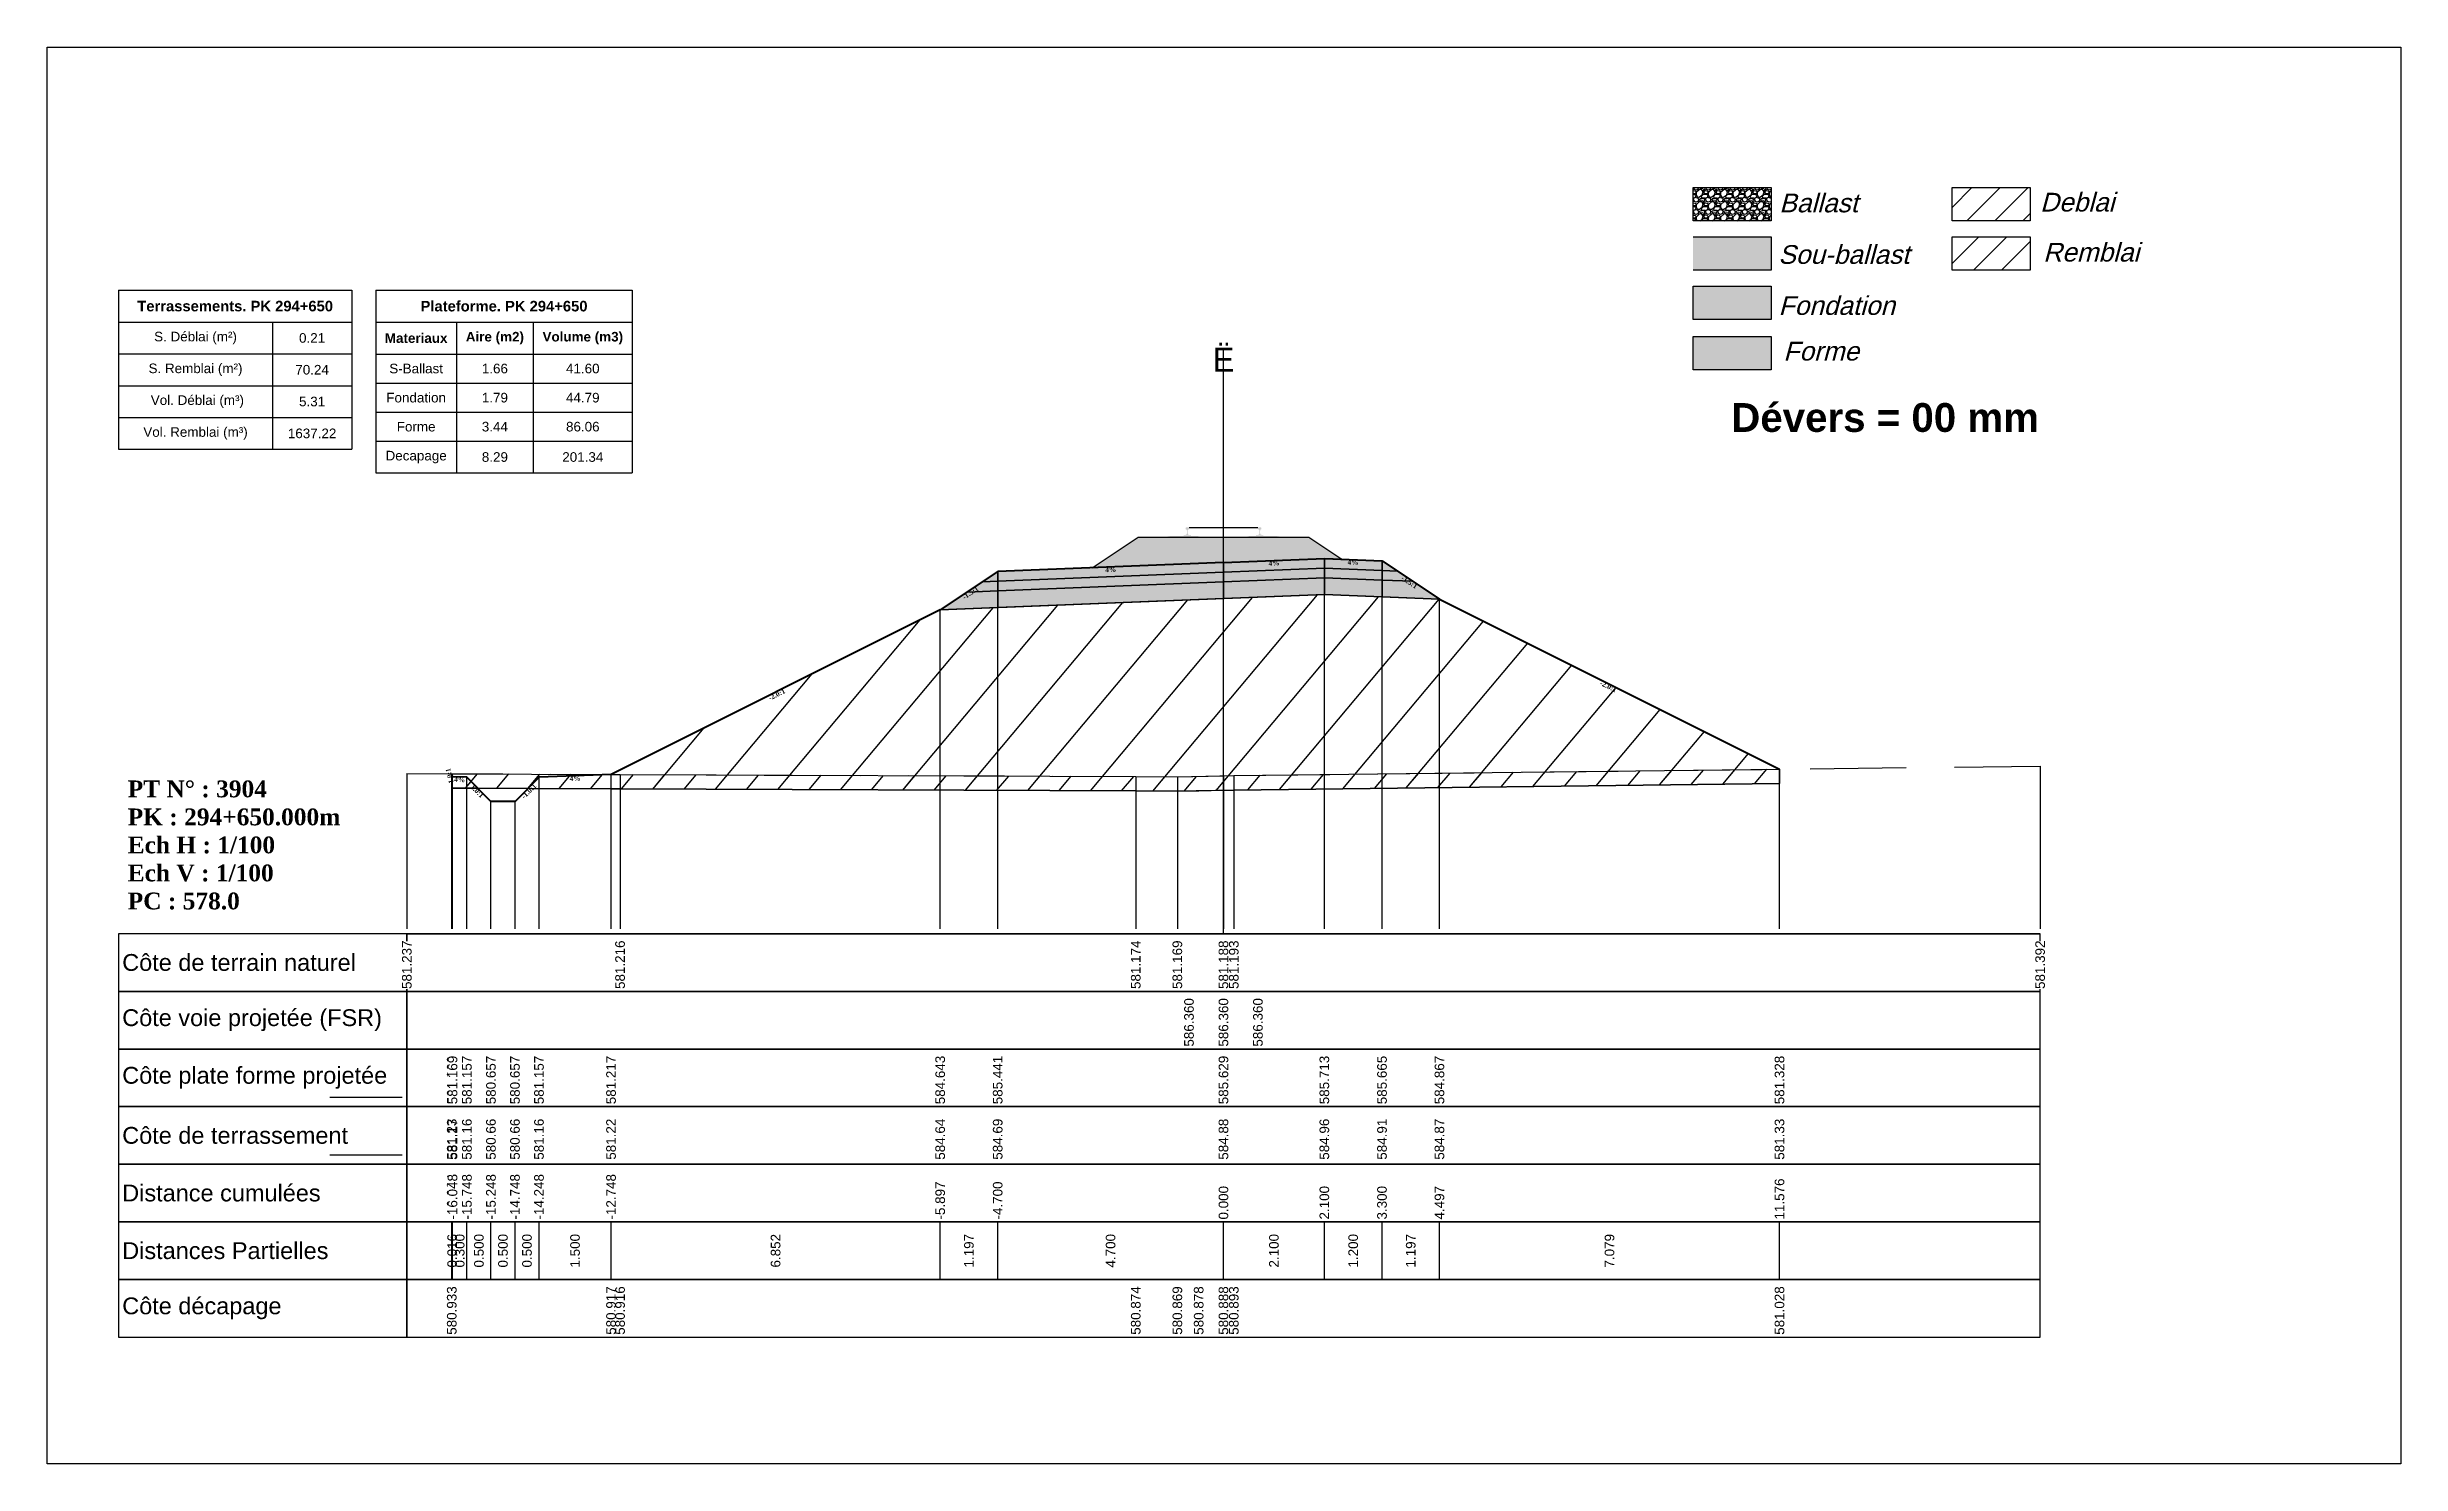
# Model space of a CAD drawing. Header units: millimetres. Extents: x 2762 to 3076, y 916 to 3305.
# Drawn here: x 2797.56 to 2846.56, y 2829.65 to 2859.15 of the extents above; entities that cross this region are included whole.
import ezdxf

# ---------------------------------------------------------------- set-up
doc = ezdxf.new("R2010")
doc.units = ezdxf.units.MM
doc.header["$LTSCALE"] = 2
doc.linetypes.add('CACHE', pattern=[9.525, 6.35, -3.175])
doc.linetypes.add('DASHED', pattern=[0.75, 0.5, -0.25])
for name, color, linetype in [('C-ANNO-TABL', 1, 'Continuous'), ('C-ANNO-TABL-TEXT', 150, 'Continuous'), ('C-ANNO-TABL-TITL', 150, 'Continuous'), ('C-ANNO-TABL-TTBL', 5, 'Continuous'), ('C-ROAD-CORR', 5, 'Continuous'), ('C-ROAD-SCTN', 7, 'Continuous')]:
    doc.layers.add(name, color=color, linetype=linetype)
doc.styles.add('ARIAL', font='arial.ttf')
doc.styles.add('C3D_Etiquette', font='romans.shx')
doc.styles.add('C3D_Profil_Travers', font='romans.shx')
doc.styles.get("Standard").update_dxf_attribs({"font": 'arial.ttf'})

msp = doc.modelspace()

# ---------------------------------------------------------------- texts
at = {"color": 7, "linetype": 'Continuous', "lineweight": -3}
for s, insert, char_height, attachment_point, style in [('{\\fWingdings|b0|i0|c2|p0;Ë}', (2822.055, 2852.384), 0.5, 8, 'C3D_Profil_Travers'), ('{\\fTimes New Roman|b1|i0|c0|p18;PT N° : 3904\\PPK : 294+650.000m\\PEch H : 1/100\\PEch V : 1/100\\PPC : 578.0}', (2799.243, 2841.184), 0.35, 7, 'C3D_Profil_Travers'), ('{\\fArial|b0|i0|c0|p34;Côte de terrain naturel}', (2799.129, 2840.084), 0.35, 4, 'C3D_Etiquette'), ('{\\fArial|b0|i0|c0|p34;Côte plate forme projetée}', (2799.129, 2837.684), 0.35, 4, 'C3D_Etiquette'), ('{\\fArial|b0|i0|c0|p34;Côte de terrassement}', (2799.129, 2836.484), 0.35, 4, 'C3D_Etiquette'), ('{\\fArial|b0|i0|c0|p34;Distance cumulées}', (2799.129, 2835.284), 0.35, 4, 'C3D_Etiquette'), ('{\\fArial|b0|i0|c0|p34;Distances Partielles}', (2799.129, 2834.084), 0.35, 4, 'C3D_Etiquette'), ('{\\fArial|b0|i0|c0|p34;Côte décapage}', (2799.129, 2832.884), 0.35, 4, 'C3D_Etiquette')]:
    msp.add_mtext(s, dxfattribs=dict(at, insert=insert, char_height=char_height, attachment_point=attachment_point, style=style))
at = {"insert": (2832.624, 2851.733), "char_height": 0.6, "attachment_point": 1}
msp.add_mtext_dynamic_manual_height_columns('{\\fArial|b1|i0|c0|p34;Dévers = 00 mm}', width=8.82587, gutter_width=1.25, heights=[0], dxfattribs=at)
at = {"color": 7, "linetype": 'Continuous', "lineweight": -3, "char_height": 0.1, "style": 'C3D_Etiquette'}
for s, insert, width, attachment_point, rotation in [('{\\fTimes New Roman|b1|i0|c0|p18;4%}', (2823.105, 2848.451), 0.37094, 2, 2.2906), ('{\\fTimes New Roman|b1|i0|c0|p18;4%}', (2824.754, 2848.469), 0.42071, 2, 357.7094), ('{\\fTimes New Roman|b1|i0|c0|p18;-1.5:1}', (2816.758, 2847.823), 0.34598, 2, 33.6901), ('{\\fTimes New Roman|b1|i0|c0|p18;4%}', (2819.705, 2848.315), 0.42071, 2, 2.2906), ('{\\fTimes New Roman|b1|i0|c0|p18;-1.5:1}', (2825.951, 2848.047), 0.34598, 2, 326.3099), ('{\\fTimes New Roman|b1|i0|c0|p18;-2.0:1}', (2830.089, 2845.878), 0.34598, 2, 333.4349), ('{\\fTimes New Roman|b1|i0|c0|p18;-2.0:1}', (2812.734, 2845.71), 0.34598, 2, 26.5651), ('{\\fTimes New Roman|b1|i0|c0|p18;1.0:1}', (2805.994, 2843.984), 0.29446, 8, 104.0362), ('{\\fTimes New Roman|b1|i0|c0|p18;4%}', (2808.556, 2843.967), 0.42071, 2, 2.2906), ('{\\fTimes New Roman|b1|i0|c0|p18;4%}', (2806.156, 2843.943), 0.37094, 2, 357.7094), ('{\\fTimes New Roman|b1|i0|c0|p18;1.0:1}', (2806.553, 2843.688), 0.29001, 2, 315), ('{\\fTimes New Roman|b1|i0|c0|p18;-1.0:1}', (2807.559, 2843.688), 0.34598, 2, 45)]:
    msp.add_mtext(s, dxfattribs=dict(at, insert=insert, width=width, attachment_point=attachment_point, rotation=rotation))
at = {"color": 7, "linetype": 'Continuous', "lineweight": -3, "insert": (2799.129, 2838.884), "char_height": 0.35, "attachment_point": 4}
msp.add_mtext('{\\fArial|b0|i0|c0|p34;Côte voie projetée (FSR)}', dxfattribs=at)
at = {"color": 7, "linetype": 'Continuous', "lineweight": -3, "char_height": 0.2, "rotation": 90, "style": 'C3D_Profil_Travers'}
for s, insert, attachment_point in [('{\\fArial|b0|i0|c0|p34;581.23}', (2805.99, 2835.979), 4), ('{\\fArial|b0|i0|c0|p34;581.17}', (2806.006, 2835.979), 4), ('{\\fArial|b0|i0|c0|p34;581.16}', (2806.306, 2835.979), 4), ('{\\fArial|b0|i0|c0|p34;580.66}', (2806.806, 2835.979), 4), ('{\\fArial|b0|i0|c0|p34;580.66}', (2807.306, 2835.979), 4), ('{\\fArial|b0|i0|c0|p34;581.16}', (2807.806, 2835.979), 4), ('{\\fArial|b0|i0|c0|p34;581.22}', (2809.306, 2835.979), 4), ('{\\fArial|b0|i0|c0|p34;584.64}', (2816.158, 2835.979), 4), ('{\\fArial|b0|i0|c0|p34;584.69}', (2817.355, 2835.979), 4), ('{\\fArial|b0|i0|c0|p34;584.88}', (2822.055, 2835.979), 4), ('{\\fArial|b0|i0|c0|p34;584.96}', (2824.155, 2835.979), 4), ('{\\fArial|b0|i0|c0|p34;584.91}', (2825.355, 2835.979), 4), ('{\\fArial|b0|i0|c0|p34;584.87}', (2826.551, 2835.979), 4), ('{\\fArial|b0|i0|c0|p34;581.33}', (2833.63, 2835.979), 4), ('{\\fArial|b0|i0|c0|p34;0.016}', (2805.998, 2834.084), 5), ('{\\fArial|b0|i0|c0|p34;0.300}', (2806.156, 2834.084), 5), ('{\\fArial|b0|i0|c0|p34;0.500}', (2806.556, 2834.084), 5), ('{\\fArial|b0|i0|c0|p34;0.500}', (2807.056, 2834.084), 5), ('{\\fArial|b0|i0|c0|p34;0.500}', (2807.556, 2834.084), 5), ('{\\fArial|b0|i0|c0|p34;1.500}', (2808.556, 2834.084), 5), ('{\\fArial|b0|i0|c0|p34;6.852}', (2812.732, 2834.084), 5), ('{\\fArial|b0|i0|c0|p34;1.197}', (2816.756, 2834.084), 5), ('{\\fArial|b0|i0|c0|p34;4.700}', (2819.705, 2834.084), 5), ('{\\fArial|b0|i0|c0|p34;2.100}', (2823.105, 2834.084), 5), ('{\\fArial|b0|i0|c0|p34;1.200}', (2824.755, 2834.084), 5), ('{\\fArial|b0|i0|c0|p34;1.197}', (2825.953, 2834.084), 5), ('{\\fArial|b0|i0|c0|p34;7.079}', (2830.091, 2834.084), 5)]:
    msp.add_mtext(s, dxfattribs=dict(at, insert=insert, attachment_point=attachment_point))
at = {"layer": 'C-ANNO-TABL-TEXT', "color": 7, "style": 'ARIAL', "oblique": 15}
for s, p in [('Ballast', (2833.624, 2855.705)), ('Deblai', (2839.054, 2855.721)), ('Sou-ballast', (2833.604, 2854.632)), ('Remblai', (2839.118, 2854.679)), ('Fondation', (2833.609, 2853.569)), ('Forme', (2833.709, 2852.619))]:
    msp.add_text(s, height=0.39, dxfattribs=at).set_placement(p)
at = {"layer": 'C-ANNO-TABL-TEXT', "color": 7, "linetype": 'Continuous', "lineweight": -3, "char_height": 0.2, "attachment_point": 5, "style": 'ARIAL'}
for s, insert in [('{\\fArial|b0|i0|c0|p34;\\C7;0.21}', (2803.082, 2853.088)), ('{\\fArial|b0|i0|c0|p34;\\C7;70.24}', (2803.082, 2852.426)), ('{\\fArial|b0|i0|c0|p34;\\C7;S-Ballast}', (2805.248, 2852.451)), ('{\\fArial|b0|i0|c0|p34;\\C7;1.66}', (2806.887, 2852.451)), ('{\\C18;\\c0;41.60}', (2808.717, 2852.451)), ('{\\fArial|b0|i0|c0|p34;\\C7;5.31}', (2803.082, 2851.764)), ('{\\fArial|b0|i0|c0|p34;\\C7;Fondation}', (2805.248, 2851.845)), ('{\\fArial|b0|i0|c0|p34;\\C7;1.79}', (2806.887, 2851.845)), ('{\\C18;\\c0;44.79}', (2808.717, 2851.845)), ('{\\fArial|b0|i0|c0|p34;\\C7;Forme}', (2805.248, 2851.241)), ('{\\fArial|b0|i0|c0|p34;\\C7;3.44}', (2806.887, 2851.241)), ('{\\C18;\\c0;86.06}', (2808.717, 2851.241)), ('{\\fArial|b0|i0|c0|p34;\\C7;1637.22}', (2803.082, 2851.101)), ('{\\fArial|b0|i0|c0|p34;\\C7;Decapage}', (2805.248, 2850.609)), ('{\\fArial|b0|i0|c0|p34;\\C7;8.29}', (2806.887, 2850.609)), ('{\\C18;\\c0;201.34}', (2808.717, 2850.609))]:
    msp.add_mtext(s, dxfattribs=dict(at, insert=insert))
at = {"layer": 'C-ANNO-TABL-TITL', "color": 7, "linetype": 'Continuous', "lineweight": -3, "attachment_point": 5, "style": 'ARIAL'}
for s, insert, char_height in [('{\\fArial|b1|i0|c0|p34;\\C7;Terrassements. PK 294+650}', (2801.48, 2853.751), 0.22), ('{\\fArial|b1|i0|c0|p34;\\C18;\\c0;Plateforme. PK 294+650}', (2807.077, 2853.75), 0.22), ('{\\fArial|b0|i0|c0|p34;\\C7;S. Déblai (m²) }', (2800.655, 2853.088), 0.2), ('{\\fArial|b1|i0|c0|p34;\\C7;Materiaux   }', (2805.248, 2853.085), 0.2), ('{\\fArial|b1|i0|c0|p34;\\C7;Aire (m2)}', (2806.887, 2853.085), 0.2), ('{\\fArial|b1|i0|c0|p34;\\C7;Volume (m3)}', (2808.717, 2853.085), 0.2), ('{\\fArial|b0|i0|c0|p34;\\C7;S. Remblai (m²) }', (2800.655, 2852.426), 0.2), ('{\\fArial|b0|i0|c0|p34;\\C7; Vol. Déblai (m³) }', (2800.655, 2851.764), 0.2), ('{\\fArial|b0|i0|c0|p34;\\C7;Vol. Remblai (m³)}', (2800.655, 2851.101), 0.2)]:
    msp.add_mtext(s, dxfattribs=dict(at, insert=insert, char_height=char_height))

# ---------------------------------------------------------------- hatches: boundary and pattern name
h = msp.add_hatch(color=11)
h.dxf.hatch_style = 1
h.paths.add_polyline_path([(2833.456, 2855.191), (2831.83, 2855.191), (2831.83, 2854.499), (2833.456, 2854.499)])
h = msp.add_hatch(color=30)
h.dxf.hatch_style = 1
h.paths.add_polyline_path([(2833.456, 2854.164), (2831.83, 2854.164), (2831.83, 2853.472), (2833.456, 2853.472)])
h = msp.add_hatch(color=83)
h.dxf.hatch_style = 1
h.paths.add_polyline_path([(2833.456, 2853.118), (2831.83, 2853.118), (2831.83, 2852.426), (2833.456, 2852.426)])
at = {"linetype": 'Continuous', "lineweight": -3}
h = msp.add_hatch(dxfattribs=at)
h.set_pattern_fill('GRAVEL', color=252, scale=0.009, style=0)
h.set_pattern_definition([(228.0128, (2819.486781, 2848.532123), (-1.8288, -2.0574), [0.030755, -3.0447435]), (184.96974, (2819.466207, 2848.509263), (2.743199999, 0.228600013), [0.0527764, -5.2248644]), (132.51045, (2819.413629, 2848.504691), (2.286, -2.5146), [0.0372133, -3.684125]), (267.2737, (2819.324475, 2848.447541), (0.2286, 4.572), [0.0480604, -4.7579794]), (292.83365, (2819.322189, 2848.399535), (-1.143, 2.7432), [0.047127, -4.6655827]), (357.2737, (2819.340477, 2848.356101), (-4.572, 0.2286), [0.0480604, -4.7579794]), (37.69424, (2819.388483, 2848.353815), (-2.9718, -2.286), [0.0635574, -6.2921804]), (72.25533, (2819.438775, 2848.392677), (1.6002, 5.0292), [0.0600048, -5.940473]), (121.42957, (2819.457063, 2848.449827), (-1.8288, 2.9718), [0.048223, -4.774099]), (175.23636, (2819.431917, 2848.490975), (2.5146, -0.2286), [0.055054, -2.697654]), (222.39744, (2819.377053, 2848.495547), (-2.7432, -2.5146), [0.071197, -7.0485095]), (138.81407, (2819.55079, 2848.445255), (-1.6002, 1.3716), [0.0243004, -2.405751]), (171.46923, (2819.532501, 2848.461257), (2.9718, -0.4572), [0.0462314, -4.5769175]), (225, (2819.48678, 2848.46812), (-3e-17, -0.2286), [0.032329, -0.29096]), (203.1986, (2819.47078, 2848.495547), (1.143, 0.4572), [0.01741, -1.723556]), (291.8014, (2819.454777, 2848.48869), (-0.2286, 0.6858), [0.024621, -1.206428]), (30.9638, (2819.46392, 2848.46583), (0.6858, 0.4572), [0.039989, -1.292967]), (161.565, (2819.49821, 2848.4864), (0.4572, -0.2286), [0.028916, -0.693981]), (16.38954, (2819.322189, 2848.488689), (2.286, 0.6858), [0.040508, -4.0102944]), (70.34618, (2819.361051, 2848.500119), (-0.9144, -2.5146), [0.033984, -3.3643994]), (293.1986, (2819.49821, 2848.532123), (-0.4572, 1.143), [0.034819, -1.7061465]), (343.61046, (2819.511927, 2848.500119), (-2.286, 0.6858), [0.040508, -4.0102944]), (339.44395, (2819.32219, 2848.346957), (-1.143, 0.4572), [0.039063, -1.914096]), (294.77514, (2819.358765, 2848.333241), (-1.143, 2.5146), [0.0327305, -3.2403234]), (66.8014, (2819.500497, 2848.303523), (0.4572, 1.143), [0.034819, -1.7061465]), (17.35402, (2819.514213, 2848.335527), (-2.9718, -0.9144), [0.0383204, -3.793714]), (69.44395, (2819.388483, 2848.303523), (-0.4572, -1.143), [0.0195316, -1.933628]), (101.3099, (2819.48678, 2848.303523), (-0.2286, 0.9144), [0.011656, -1.1539795]), (165.9638, (2819.484495, 2848.314953), (0.6858, -0.2286), [0.047127, -0.895415]), (186.009, (2819.438775, 2848.326383), (2.286, 0.2286), [0.043674, -4.323723]), (303.69, (2819.46392, 2848.445255), (-0.2286, 0.4572), [0.032969, -0.79126]), (353.15723, (2819.482209, 2848.417823), (3.8862, -0.4572), [0.05756, -5.698441]), (60.9454, (2819.53936, 2848.410965), (-0.9144, -1.6002), [0.023536, -2.330045]), (90, (2819.5508, 2848.43154), (-0.2286, 0.2286), [0.013716, -0.214884]), (120.25644, (2819.434203, 2848.333241), (0.9144, -1.6002), [0.031758, -3.1440547]), (48.0128, (2819.418201, 2848.360673), (1.8288, 2.0574), [0.06151, -3.0139886]), (0, (2819.45935, 2848.4064), (0.2286, 0.2286), [0.059436, -0.169164]), (325.30485, (2819.518785, 2848.406393), (2.286, -1.6002), [0.036145, -3.5783385]), (254.0546, (2819.548503, 2848.38582), (-0.2286, -0.9144), [0.033285, -1.6309485]), (207.64598, (2819.539359, 2848.353815), (-4.3434, -2.286), [0.054193, -5.365122]), (175.42608, (2819.491353, 2848.328669), (-2.9718, 0.2286), [0.0573327, -5.675926])])
h.paths.add_polyline_path([(2819.322, 2848.304), (2820.28, 2848.942), (2823.83, 2848.942), (2824.519, 2848.482), (2824.155, 2848.497)])
msp.add_hatch(color=254, dxfattribs=at).paths.add_polyline_path([(2820.837, 2848.76), (2820.837, 2848.945), (2820.952, 2848.966), (2821.3, 2848.966), (2821.3, 2848.972), (2821.226, 2848.972), (2821.226, 2848.982), (2821.227, 2848.983), (2821.229, 2848.983), (2821.23, 2848.984), (2821.25, 2848.985), (2821.253, 2848.986), (2821.256, 2848.987), (2821.284, 2848.997), (2821.287, 2848.999), (2821.288, 2849), (2821.289, 2849.001), (2821.29, 2849.006), (2821.291, 2849.013), (2821.292, 2849.022), (2821.293, 2849.032), (2821.293, 2849.056), (2821.292, 2849.072), (2821.292, 2849.078), (2821.291, 2849.084), (2821.29, 2849.089), (2821.29, 2849.091), (2821.289, 2849.094), (2821.288, 2849.096), (2821.287, 2849.097), (2821.286, 2849.099), (2821.285, 2849.099), (2821.269, 2849.105), (2821.267, 2849.106), (2821.266, 2849.107), (2821.265, 2849.109), (2821.265, 2849.111), (2821.265, 2849.13), (2821.266, 2849.134), (2821.267, 2849.136), (2821.269, 2849.138), (2821.271, 2849.14), (2821.274, 2849.141), (2821.275, 2849.142), (2821.279, 2849.143), (2821.283, 2849.143), (2821.286, 2849.143), (2821.29, 2849.144), (2821.295, 2849.144), (2821.298, 2849.144), (2821.301, 2849.144), (2821.305, 2849.144), (2821.308, 2849.144), (2821.312, 2849.144), (2821.317, 2849.143), (2821.32, 2849.143), (2821.324, 2849.143), (2821.328, 2849.142), (2821.329, 2849.141), (2821.331, 2849.14), (2821.334, 2849.138), (2821.336, 2849.136), (2821.337, 2849.134), (2821.337, 2849.13), (2821.337, 2849.111), (2821.337, 2849.109), (2821.337, 2849.107), (2821.336, 2849.106), (2821.334, 2849.105), (2821.318, 2849.099), (2821.317, 2849.099), (2821.315, 2849.097), (2821.314, 2849.096), (2821.314, 2849.094), (2821.313, 2849.091), (2821.312, 2849.089), (2821.312, 2849.084), (2821.311, 2849.078), (2821.31, 2849.072), (2821.31, 2849.056), (2821.31, 2849.032), (2821.311, 2849.022), (2821.312, 2849.013), (2821.313, 2849.006), (2821.314, 2849.001), (2821.315, 2849), (2821.316, 2848.999), (2821.318, 2848.997), (2821.347, 2848.987), (2821.35, 2848.986), (2821.353, 2848.985), (2821.373, 2848.984), (2821.374, 2848.983), (2821.375, 2848.983), (2821.376, 2848.982), (2821.376, 2848.972), (2821.302, 2848.972), (2821.302, 2848.966), (2821.506, 2848.966), (2821.638, 2848.935), (2822.472, 2848.935), (2822.603, 2848.966), (2822.807, 2848.966), (2822.807, 2848.972), (2822.733, 2848.972), (2822.733, 2848.982), (2822.734, 2848.983), (2822.736, 2848.983), (2822.737, 2848.984), (2822.757, 2848.985), (2822.76, 2848.986), (2822.763, 2848.987), (2822.791, 2848.997), (2822.794, 2848.999), (2822.795, 2849), (2822.796, 2849.001), (2822.797, 2849.006), (2822.798, 2849.013), (2822.799, 2849.022), (2822.8, 2849.032), (2822.8, 2849.056), (2822.799, 2849.072), (2822.799, 2849.078), (2822.798, 2849.084), (2822.797, 2849.089), (2822.797, 2849.091), (2822.796, 2849.094), (2822.795, 2849.096), (2822.794, 2849.097), (2822.793, 2849.099), (2822.792, 2849.099), (2822.776, 2849.105), (2822.774, 2849.106), (2822.773, 2849.107), (2822.772, 2849.109), (2822.772, 2849.111), (2822.772, 2849.13), (2822.773, 2849.134), (2822.774, 2849.136), (2822.776, 2849.138), (2822.778, 2849.14), (2822.781, 2849.141), (2822.782, 2849.142), (2822.786, 2849.143), (2822.79, 2849.143), (2822.793, 2849.143), (2822.797, 2849.144), (2822.802, 2849.144), (2822.805, 2849.144), (2822.808, 2849.144), (2822.812, 2849.144), (2822.815, 2849.144), (2822.819, 2849.144), (2822.824, 2849.143), (2822.827, 2849.143), (2822.831, 2849.143), (2822.835, 2849.142), (2822.836, 2849.141), (2822.838, 2849.14), (2822.841, 2849.138), (2822.843, 2849.136), (2822.844, 2849.134), (2822.844, 2849.13), (2822.844, 2849.111), (2822.844, 2849.109), (2822.844, 2849.107), (2822.843, 2849.106), (2822.841, 2849.105), (2822.825, 2849.099), (2822.824, 2849.099), (2822.822, 2849.097), (2822.821, 2849.096), (2822.821, 2849.094), (2822.82, 2849.091), (2822.819, 2849.089), (2822.819, 2849.084), (2822.818, 2849.078), (2822.817, 2849.072), (2822.817, 2849.056), (2822.817, 2849.032), (2822.818, 2849.022), (2822.819, 2849.013), (2822.82, 2849.006), (2822.821, 2849.001), (2822.822, 2849), (2822.823, 2848.999), (2822.825, 2848.997), (2822.854, 2848.987), (2822.857, 2848.986), (2822.86, 2848.985), (2822.88, 2848.984), (2822.881, 2848.983), (2822.882, 2848.983), (2822.883, 2848.982), (2822.883, 2848.972), (2822.809, 2848.972), (2822.809, 2848.966), (2823.157, 2848.966), (2823.272, 2848.945), (2823.272, 2848.76)])
h = msp.add_hatch(color=11, dxfattribs=at)
h.paths.add_polyline_path([(2825.355, 2848.249), (2825.355, 2848.449), (2825.674, 2848.236)])
h.paths.add_polyline_path([(2824.155, 2848.297), (2824.155, 2848.497), (2825.355, 2848.449), (2825.355, 2848.249)])
h.paths.add_polyline_path([(2822.055, 2848.213), (2822.055, 2848.413), (2824.155, 2848.497), (2824.155, 2848.297)])
h.paths.add_polyline_path([(2817.355, 2848.025), (2817.355, 2848.225), (2822.055, 2848.413), (2822.055, 2848.213)])
h.paths.add_polyline_path([(2817.035, 2848.012), (2817.355, 2848.225), (2817.355, 2848.025)])
h = msp.add_hatch(color=83, dxfattribs=at)
h.paths.add_polyline_path([(2825.355, 2847.699), (2825.355, 2848.049), (2825.993, 2848.023), (2826.551, 2847.651)])
h.paths.add_polyline_path([(2824.155, 2847.747), (2824.155, 2848.097), (2825.355, 2848.049), (2825.355, 2847.699)])
h.paths.add_polyline_path([(2822.055, 2847.663), (2822.055, 2848.013), (2824.155, 2848.097), (2824.155, 2847.747)])
h.paths.add_polyline_path([(2817.355, 2847.475), (2817.355, 2847.825), (2822.055, 2848.013), (2822.055, 2847.663)])
h.paths.add_polyline_path([(2816.158, 2847.427), (2816.716, 2847.799), (2817.355, 2847.825), (2817.355, 2847.475)])
h = msp.add_hatch(color=30, dxfattribs=at)
h.paths.add_polyline_path([(2825.355, 2848.049), (2825.355, 2848.249), (2825.674, 2848.236), (2825.993, 2848.023)])
h.paths.add_polyline_path([(2824.155, 2848.097), (2824.155, 2848.297), (2825.355, 2848.249), (2825.355, 2848.049)])
h.paths.add_polyline_path([(2822.055, 2848.013), (2822.055, 2848.213), (2824.155, 2848.297), (2824.155, 2848.097)])
h.paths.add_polyline_path([(2817.355, 2847.825), (2817.355, 2848.025), (2822.055, 2848.213), (2822.055, 2848.013)])
h.paths.add_polyline_path([(2816.716, 2847.799), (2817.035, 2848.012), (2817.355, 2848.025), (2817.355, 2847.825)])
h = msp.add_hatch(dxfattribs=at)
h.set_pattern_fill('_U', color=3, angle=50, style=0, pattern_type=0)
h.set_pattern_definition([(50, (2807.5742, 2843.7091), (-0.766044, 0.642788), [])])
h.paths.add_polyline_path([(2807.574, 2843.709), (2807.806, 2843.941), (2809.306, 2844.001), (2816.158, 2847.427), (2824.155, 2847.747), (2826.551, 2847.651), (2833.63, 2844.112), (2833.63, 2843.812), (2822.27, 2843.676), (2821.095, 2843.653), (2820.229, 2843.658), (2809.494, 2843.7)])
h.paths.add_polyline_path([(2805.99, 2843.716), (2805.99, 2844.016), (2806.006, 2843.953), (2806.306, 2843.941), (2806.534, 2843.714)])
h = msp.add_hatch(dxfattribs=at)
h.set_pattern_fill('_U', color=150, scale=0.5, angle=50, style=0, pattern_type=0)
h.set_pattern_definition([(50, (2807.5742, 2843.7091), (-0.383022, 0.321394), [])])
h.paths.add_polyline_path([(2807.574, 2843.709), (2807.806, 2843.941), (2809.306, 2844.001), (2809.494, 2844), (2820.229, 2843.958), (2821.095, 2843.953), (2822.27, 2843.976), (2833.63, 2844.112), (2833.63, 2843.812), (2822.27, 2843.676), (2821.095, 2843.653), (2820.229, 2843.658), (2809.494, 2843.7)])
h.paths.add_polyline_path([(2805.99, 2844.016), (2809.306, 2844.001), (2807.806, 2843.941), (2807.574, 2843.709), (2806.534, 2843.714), (2806.306, 2843.941), (2806.006, 2843.953)])
h.paths.add_polyline_path([(2805.99, 2843.716), (2805.99, 2844.016), (2806.006, 2843.953), (2806.306, 2843.941), (2806.534, 2843.714)])

# ---------------------------------------------------------------- linework, layer by layer
for p, q in [((2831.83, 2856.219), (2833.456, 2856.219)), ((2831.83, 2856.219), (2833.456, 2856.219)), ((2831.83, 2855.527), (2831.83, 2856.219)), ((2833.456, 2856.219), (2833.456, 2855.527)), ((2833.456, 2856.219), (2833.456, 2855.527)), ((2837.223, 2856.219), (2838.849, 2856.219)), ((2837.223, 2855.527), (2837.223, 2856.219)), ((2838.849, 2856.219), (2838.849, 2855.527)), ((2833.456, 2855.527), (2831.83, 2855.527)), ((2833.456, 2855.527), (2831.83, 2855.527)), ((2838.849, 2855.527), (2837.223, 2855.527)), ((2831.83, 2855.191), (2833.456, 2855.191)), ((2833.456, 2855.191), (2833.456, 2854.499)), ((2837.223, 2855.191), (2838.849, 2855.191)), ((2837.223, 2854.499), (2837.223, 2855.191)), ((2838.849, 2855.191), (2838.849, 2854.499)), ((2833.456, 2854.499), (2831.83, 2854.499)), ((2838.849, 2854.499), (2837.223, 2854.499)), ((2831.83, 2854.164), (2833.456, 2854.164)), ((2831.83, 2853.472), (2831.83, 2854.164)), ((2833.456, 2854.164), (2833.456, 2853.472)), ((2833.456, 2853.472), (2831.83, 2853.472)), ((2831.83, 2853.118), (2833.456, 2853.118)), ((2831.83, 2852.426), (2831.83, 2853.118)), ((2833.456, 2853.118), (2833.456, 2852.426)), ((2833.456, 2852.426), (2831.83, 2852.426))]:
    msp.add_line(p, q)
at = {"linetype": 'Continuous'}
for p, q in [((2831.836, 2856.219), (2831.849, 2856.188)), ((2831.935, 2856.187), (2831.946, 2856.219)), ((2831.992, 2856.193), (2831.968, 2856.219)), ((2832.069, 2856.219), (2832.051, 2856.198)), ((2832.069, 2856.219), (2832.051, 2856.198)), ((2832.09, 2856.219), (2832.103, 2856.188)), ((2832.09, 2856.219), (2832.103, 2856.188)), ((2832.189, 2856.187), (2832.2, 2856.219)), ((2832.189, 2856.187), (2832.2, 2856.219)), ((2832.246, 2856.193), (2832.222, 2856.219)), ((2832.246, 2856.193), (2832.222, 2856.219)), ((2832.323, 2856.219), (2832.305, 2856.198)), ((2832.323, 2856.219), (2832.305, 2856.198)), ((2832.344, 2856.219), (2832.357, 2856.188)), ((2832.344, 2856.219), (2832.357, 2856.188)), ((2832.443, 2856.187), (2832.454, 2856.219)), ((2832.443, 2856.187), (2832.454, 2856.219)), ((2832.5, 2856.193), (2832.476, 2856.219)), ((2832.5, 2856.193), (2832.476, 2856.219)), ((2832.577, 2856.219), (2832.559, 2856.198)), ((2832.577, 2856.219), (2832.559, 2856.198)), ((2832.598, 2856.219), (2832.611, 2856.188)), ((2832.598, 2856.219), (2832.611, 2856.188)), ((2832.697, 2856.187), (2832.708, 2856.219)), ((2832.697, 2856.187), (2832.708, 2856.219)), ((2832.754, 2856.193), (2832.73, 2856.219)), ((2832.754, 2856.193), (2832.73, 2856.219)), ((2832.831, 2856.219), (2832.813, 2856.198)), ((2832.831, 2856.219), (2832.813, 2856.198)), ((2832.852, 2856.219), (2832.865, 2856.188)), ((2832.852, 2856.219), (2832.865, 2856.188)), ((2832.951, 2856.187), (2832.962, 2856.219)), ((2832.951, 2856.187), (2832.962, 2856.219)), ((2833.008, 2856.193), (2832.984, 2856.219)), ((2833.008, 2856.193), (2832.984, 2856.219)), ((2833.085, 2856.219), (2833.067, 2856.198)), ((2833.085, 2856.219), (2833.067, 2856.198)), ((2833.106, 2856.219), (2833.119, 2856.188)), ((2833.106, 2856.219), (2833.119, 2856.188)), ((2833.205, 2856.187), (2833.216, 2856.219)), ((2833.205, 2856.187), (2833.216, 2856.219)), ((2833.262, 2856.193), (2833.238, 2856.219)), ((2833.262, 2856.193), (2833.238, 2856.219)), ((2833.339, 2856.219), (2833.321, 2856.198)), ((2833.339, 2856.219), (2833.321, 2856.198)), ((2833.36, 2856.219), (2833.373, 2856.188)), ((2833.36, 2856.219), (2833.373, 2856.188)), ((2831.833, 2856.172), (2831.83, 2856.173)), ((2831.83, 2856.17), (2831.833, 2856.172)), ((2831.87, 2856.144), (2831.83, 2856.15)), ((2831.83, 2856.104), (2831.88, 2856.098)), ((2831.83, 2856.083), (2831.856, 2856.083)), ((2831.882, 2856.019), (2831.83, 2855.992)), ((2831.833, 2855.918), (2831.83, 2855.919)), ((2831.83, 2855.916), (2831.833, 2855.918)), ((2831.87, 2855.89), (2831.83, 2855.896)), ((2831.83, 2855.85), (2831.88, 2855.844)), ((2831.83, 2855.829), (2831.856, 2855.829)), ((2831.882, 2855.765), (2831.83, 2855.738)), ((2831.834, 2855.969), (2831.849, 2855.934)), ((2831.835, 2855.969), (2831.851, 2856.005)), ((2831.835, 2855.715), (2831.851, 2855.751)), ((2831.848, 2856.188), (2831.891, 2856.175)), ((2831.848, 2855.934), (2831.891, 2855.921)), ((2831.851, 2856.005), (2831.892, 2856.018)), ((2831.851, 2855.751), (2831.892, 2855.764)), ((2831.855, 2856.086), (2831.889, 2856.063)), ((2831.855, 2855.832), (2831.889, 2855.809)), ((2831.893, 2856.128), (2831.872, 2856.145)), ((2831.893, 2855.874), (2831.872, 2855.891)), ((2831.879, 2856.088), (2831.892, 2856.111)), ((2831.889, 2856.061), (2831.879, 2856.025)), ((2831.879, 2855.834), (2831.892, 2855.857)), ((2831.889, 2855.807), (2831.879, 2855.771)), ((2831.891, 2856.175), (2831.935, 2856.188)), ((2831.891, 2856.016), (2831.932, 2856.001)), ((2831.891, 2855.921), (2831.935, 2855.934)), ((2831.891, 2855.762), (2831.932, 2855.747)), ((2831.894, 2856.129), (2831.892, 2856.076)), ((2831.892, 2856.111), (2831.892, 2856.127)), ((2831.892, 2856.076), (2831.912, 2856.028)), ((2831.894, 2855.875), (2831.892, 2855.822)), ((2831.892, 2855.857), (2831.892, 2855.873)), ((2831.892, 2855.822), (2831.912, 2855.774)), ((2831.959, 2856.175), (2831.9, 2856.122)), ((2831.959, 2855.921), (2831.9, 2855.868)), ((2831.912, 2856.025), (2831.965, 2856.022)), ((2831.912, 2855.771), (2831.965, 2855.768)), ((2831.931, 2856.003), (2831.946, 2855.97)), ((2831.931, 2855.749), (2831.946, 2855.716)), ((2831.935, 2855.933), (2831.948, 2855.969)), ((2832.012, 2856.175), (2831.951, 2856.18)), ((2832.012, 2855.921), (2831.951, 2855.926)), ((2831.992, 2855.939), (2831.964, 2855.969)), ((2831.965, 2856.025), (2832.021, 2856.068)), ((2831.965, 2855.969), (2831.973, 2855.989)), ((2831.965, 2855.771), (2832.021, 2855.814)), ((2831.965, 2855.715), (2831.973, 2855.735)), ((2832.021, 2855.989), (2831.973, 2855.984)), ((2832.021, 2855.735), (2831.973, 2855.73)), ((2832.035, 2856.199), (2831.977, 2856.194)), ((2832.035, 2855.945), (2831.977, 2855.94)), ((2831.999, 2856.033), (2832.044, 2856.083)), ((2831.999, 2855.779), (2832.044, 2855.829)), ((2832.018, 2856.003), (2832, 2856.034)), ((2832.018, 2855.749), (2832, 2855.78)), ((2832.039, 2856.131), (2832.011, 2856.176)), ((2832.039, 2855.877), (2832.011, 2855.922)), ((2832.08, 2855.999), (2832.016, 2856.004)), ((2832.08, 2855.745), (2832.016, 2855.75)), ((2832.021, 2856.068), (2832.041, 2856.132)), ((2832.072, 2855.982), (2832.021, 2855.994)), ((2832.021, 2855.814), (2832.041, 2855.878)), ((2832.072, 2855.728), (2832.021, 2855.74)), ((2832.038, 2856.175), (2832.048, 2856.15)), ((2832.038, 2855.921), (2832.048, 2855.896)), ((2832.057, 2856.183), (2832.039, 2856.176)), ((2832.057, 2855.929), (2832.039, 2855.922)), ((2832.044, 2856.083), (2832.11, 2856.083)), ((2832.044, 2855.829), (2832.11, 2855.829)), ((2832.049, 2856.149), (2832.087, 2856.172)), ((2832.074, 2856.152), (2832.049, 2856.127)), ((2832.049, 2856.127), (2832.069, 2856.096)), ((2832.049, 2855.895), (2832.087, 2855.918)), ((2832.074, 2855.898), (2832.049, 2855.873)), ((2832.049, 2855.873), (2832.069, 2855.842)), ((2832.074, 2855.97), (2832.051, 2855.944)), ((2832.087, 2856.172), (2832.056, 2856.182)), ((2832.087, 2855.918), (2832.056, 2855.928)), ((2832.07, 2856.106), (2832.134, 2856.098)), ((2832.07, 2855.852), (2832.134, 2855.844)), ((2832.074, 2855.969), (2832.072, 2855.982)), ((2832.074, 2855.715), (2832.072, 2855.728)), ((2832.124, 2856.144), (2832.074, 2856.151)), ((2832.124, 2856.144), (2832.074, 2856.151)), ((2832.124, 2855.89), (2832.074, 2855.897)), ((2832.136, 2856.019), (2832.083, 2855.991)), ((2832.136, 2855.765), (2832.083, 2855.737)), ((2832.088, 2855.969), (2832.103, 2855.934)), ((2832.089, 2855.969), (2832.105, 2856.005)), ((2832.089, 2855.715), (2832.105, 2855.751)), ((2832.102, 2856.188), (2832.145, 2856.175)), ((2832.102, 2856.188), (2832.145, 2856.175)), ((2832.102, 2855.934), (2832.145, 2855.921)), ((2832.105, 2856.005), (2832.146, 2856.018)), ((2832.105, 2855.751), (2832.146, 2855.764)), ((2832.109, 2856.086), (2832.143, 2856.063)), ((2832.109, 2855.832), (2832.143, 2855.809)), ((2832.147, 2856.128), (2832.126, 2856.145)), ((2832.147, 2856.128), (2832.126, 2856.145)), ((2832.147, 2855.874), (2832.126, 2855.891)), ((2832.133, 2856.088), (2832.146, 2856.111)), ((2832.143, 2856.061), (2832.133, 2856.025)), ((2832.133, 2855.834), (2832.146, 2855.857)), ((2832.143, 2855.807), (2832.133, 2855.771)), ((2832.145, 2856.175), (2832.189, 2856.188)), ((2832.145, 2856.175), (2832.189, 2856.188)), ((2832.145, 2856.016), (2832.186, 2856.001)), ((2832.145, 2855.921), (2832.189, 2855.934)), ((2832.145, 2855.762), (2832.186, 2855.747)), ((2832.148, 2856.129), (2832.146, 2856.076)), ((2832.148, 2856.129), (2832.146, 2856.076)), ((2832.146, 2856.111), (2832.146, 2856.127)), ((2832.146, 2856.111), (2832.146, 2856.127)), ((2832.146, 2856.076), (2832.166, 2856.028)), ((2832.148, 2855.875), (2832.146, 2855.822)), ((2832.146, 2855.857), (2832.146, 2855.873)), ((2832.146, 2855.822), (2832.166, 2855.774)), ((2832.213, 2856.175), (2832.154, 2856.122)), ((2832.213, 2856.175), (2832.154, 2856.122)), ((2832.213, 2855.921), (2832.154, 2855.868)), ((2832.166, 2856.025), (2832.219, 2856.022)), ((2832.166, 2855.771), (2832.219, 2855.768)), ((2832.185, 2856.003), (2832.2, 2855.97)), ((2832.185, 2855.749), (2832.2, 2855.716)), ((2832.189, 2855.933), (2832.202, 2855.969)), ((2832.266, 2856.175), (2832.205, 2856.18)), ((2832.266, 2856.175), (2832.205, 2856.18)), ((2832.266, 2855.921), (2832.205, 2855.926)), ((2832.246, 2855.939), (2832.218, 2855.969)), ((2832.219, 2856.025), (2832.275, 2856.068)), ((2832.219, 2856.025), (2832.275, 2856.068)), ((2832.219, 2855.969), (2832.227, 2855.989)), ((2832.219, 2855.771), (2832.275, 2855.814)), ((2832.219, 2855.715), (2832.227, 2855.735)), ((2832.275, 2855.989), (2832.227, 2855.984)), ((2832.275, 2855.735), (2832.227, 2855.73)), ((2832.289, 2856.199), (2832.231, 2856.194)), ((2832.289, 2856.199), (2832.231, 2856.194)), ((2832.289, 2855.945), (2832.231, 2855.94)), ((2832.253, 2856.033), (2832.298, 2856.083)), ((2832.253, 2856.033), (2832.298, 2856.083)), ((2832.253, 2855.779), (2832.298, 2855.829)), ((2832.272, 2856.003), (2832.254, 2856.034)), ((2832.272, 2856.003), (2832.254, 2856.034)), ((2832.272, 2855.749), (2832.254, 2855.78)), ((2832.293, 2856.131), (2832.265, 2856.176)), ((2832.293, 2856.131), (2832.265, 2856.176)), ((2832.293, 2855.877), (2832.265, 2855.922)), ((2832.334, 2855.999), (2832.27, 2856.004)), ((2832.334, 2855.999), (2832.27, 2856.004)), ((2832.334, 2855.745), (2832.27, 2855.75)), ((2832.275, 2856.068), (2832.295, 2856.132)), ((2832.275, 2856.068), (2832.295, 2856.132)), ((2832.326, 2855.982), (2832.275, 2855.994)), ((2832.326, 2855.982), (2832.275, 2855.994)), ((2832.275, 2855.814), (2832.295, 2855.878)), ((2832.326, 2855.728), (2832.275, 2855.74)), ((2832.292, 2856.175), (2832.302, 2856.15)), ((2832.292, 2856.175), (2832.302, 2856.15)), ((2832.292, 2855.921), (2832.302, 2855.896)), ((2832.311, 2856.183), (2832.293, 2856.176)), ((2832.311, 2856.183), (2832.293, 2856.176)), ((2832.311, 2855.929), (2832.293, 2855.922)), ((2832.298, 2856.083), (2832.364, 2856.083)), ((2832.298, 2856.083), (2832.364, 2856.083)), ((2832.298, 2855.829), (2832.364, 2855.829)), ((2832.303, 2856.149), (2832.341, 2856.172)), ((2832.303, 2856.149), (2832.341, 2856.172)), ((2832.328, 2856.152), (2832.303, 2856.127)), ((2832.328, 2856.152), (2832.303, 2856.127)), ((2832.303, 2856.127), (2832.323, 2856.096)), ((2832.303, 2856.127), (2832.323, 2856.096)), ((2832.303, 2855.895), (2832.341, 2855.918)), ((2832.328, 2855.898), (2832.303, 2855.873)), ((2832.303, 2855.873), (2832.323, 2855.842)), ((2832.328, 2855.97), (2832.305, 2855.944)), ((2832.328, 2855.97), (2832.305, 2855.944)), ((2832.341, 2856.172), (2832.31, 2856.182)), ((2832.341, 2856.172), (2832.31, 2856.182)), ((2832.341, 2855.918), (2832.31, 2855.928)), ((2832.324, 2856.106), (2832.388, 2856.098)), ((2832.324, 2856.106), (2832.388, 2856.098)), ((2832.324, 2855.852), (2832.388, 2855.844)), ((2832.328, 2855.969), (2832.326, 2855.982)), ((2832.328, 2855.969), (2832.326, 2855.982)), ((2832.328, 2855.715), (2832.326, 2855.728)), ((2832.378, 2856.144), (2832.328, 2856.151)), ((2832.378, 2856.144), (2832.328, 2856.151)), ((2832.378, 2855.89), (2832.328, 2855.897)), ((2832.39, 2856.019), (2832.337, 2855.991)), ((2832.39, 2856.019), (2832.337, 2855.991)), ((2832.39, 2855.765), (2832.337, 2855.737)), ((2832.342, 2855.969), (2832.357, 2855.934)), ((2832.342, 2855.969), (2832.357, 2855.934)), ((2832.343, 2855.969), (2832.359, 2856.005)), ((2832.343, 2855.969), (2832.359, 2856.005)), ((2832.343, 2855.715), (2832.359, 2855.751)), ((2832.356, 2856.188), (2832.399, 2856.175)), ((2832.356, 2856.188), (2832.399, 2856.175)), ((2832.356, 2855.934), (2832.399, 2855.921)), ((2832.356, 2855.934), (2832.399, 2855.921)), ((2832.359, 2856.005), (2832.4, 2856.018)), ((2832.359, 2856.005), (2832.4, 2856.018)), ((2832.359, 2855.751), (2832.4, 2855.764)), ((2832.363, 2856.086), (2832.397, 2856.063)), ((2832.363, 2856.086), (2832.397, 2856.063)), ((2832.363, 2855.832), (2832.397, 2855.809)), ((2832.401, 2856.128), (2832.38, 2856.145)), ((2832.401, 2856.128), (2832.38, 2856.145)), ((2832.401, 2855.874), (2832.38, 2855.891)), ((2832.387, 2856.088), (2832.4, 2856.111)), ((2832.387, 2856.088), (2832.4, 2856.111)), ((2832.397, 2856.061), (2832.387, 2856.025)), ((2832.397, 2856.061), (2832.387, 2856.025)), ((2832.387, 2855.834), (2832.4, 2855.857)), ((2832.397, 2855.807), (2832.387, 2855.771)), ((2832.399, 2856.175), (2832.443, 2856.188)), ((2832.399, 2856.175), (2832.443, 2856.188)), ((2832.399, 2856.016), (2832.44, 2856.001)), ((2832.399, 2856.016), (2832.44, 2856.001)), ((2832.399, 2855.921), (2832.443, 2855.934)), ((2832.399, 2855.921), (2832.443, 2855.934)), ((2832.399, 2855.762), (2832.44, 2855.747)), ((2832.402, 2856.129), (2832.4, 2856.076)), ((2832.402, 2856.129), (2832.4, 2856.076)), ((2832.4, 2856.111), (2832.4, 2856.127)), ((2832.4, 2856.111), (2832.4, 2856.127)), ((2832.4, 2856.076), (2832.42, 2856.028)), ((2832.4, 2856.076), (2832.42, 2856.028)), ((2832.402, 2855.875), (2832.4, 2855.822)), ((2832.4, 2855.857), (2832.4, 2855.873)), ((2832.4, 2855.822), (2832.42, 2855.774)), ((2832.467, 2856.175), (2832.408, 2856.122)), ((2832.467, 2856.175), (2832.408, 2856.122)), ((2832.467, 2855.921), (2832.408, 2855.868)), ((2832.467, 2855.921), (2832.408, 2855.868)), ((2832.42, 2856.025), (2832.473, 2856.022)), ((2832.42, 2856.025), (2832.473, 2856.022)), ((2832.42, 2855.771), (2832.473, 2855.768)), ((2832.439, 2856.003), (2832.454, 2855.97)), ((2832.439, 2856.003), (2832.454, 2855.97)), ((2832.439, 2855.749), (2832.454, 2855.716)), ((2832.443, 2855.933), (2832.456, 2855.969)), ((2832.443, 2855.933), (2832.456, 2855.969)), ((2832.52, 2856.175), (2832.459, 2856.18)), ((2832.52, 2856.175), (2832.459, 2856.18)), ((2832.52, 2855.921), (2832.459, 2855.926)), ((2832.52, 2855.921), (2832.459, 2855.926)), ((2832.5, 2855.939), (2832.472, 2855.969)), ((2832.5, 2855.939), (2832.472, 2855.969)), ((2832.473, 2856.025), (2832.529, 2856.068)), ((2832.473, 2856.025), (2832.529, 2856.068)), ((2832.473, 2855.969), (2832.481, 2855.989)), ((2832.473, 2855.969), (2832.481, 2855.989)), ((2832.473, 2855.771), (2832.529, 2855.814)), ((2832.473, 2855.771), (2832.529, 2855.814)), ((2832.473, 2855.715), (2832.481, 2855.735)), ((2832.529, 2855.989), (2832.481, 2855.984)), ((2832.529, 2855.989), (2832.481, 2855.984)), ((2832.529, 2855.735), (2832.481, 2855.73)), ((2832.543, 2856.199), (2832.485, 2856.194)), ((2832.543, 2856.199), (2832.485, 2856.194)), ((2832.543, 2855.945), (2832.485, 2855.94)), ((2832.543, 2855.945), (2832.485, 2855.94)), ((2832.507, 2856.033), (2832.552, 2856.083)), ((2832.507, 2856.033), (2832.552, 2856.083)), ((2832.507, 2855.779), (2832.552, 2855.829)), ((2832.507, 2855.779), (2832.552, 2855.829)), ((2832.526, 2856.003), (2832.508, 2856.034)), ((2832.526, 2856.003), (2832.508, 2856.034)), ((2832.526, 2855.749), (2832.508, 2855.78)), ((2832.547, 2856.131), (2832.519, 2856.176)), ((2832.547, 2856.131), (2832.519, 2856.176)), ((2832.547, 2855.877), (2832.519, 2855.922)), ((2832.547, 2855.877), (2832.519, 2855.922)), ((2832.588, 2855.999), (2832.524, 2856.004)), ((2832.588, 2855.999), (2832.524, 2856.004)), ((2832.588, 2855.745), (2832.524, 2855.75)), ((2832.588, 2855.745), (2832.524, 2855.75)), ((2832.529, 2856.068), (2832.549, 2856.132)), ((2832.529, 2856.068), (2832.549, 2856.132)), ((2832.58, 2855.982), (2832.529, 2855.994)), ((2832.58, 2855.982), (2832.529, 2855.994)), ((2832.529, 2855.814), (2832.549, 2855.878)), ((2832.529, 2855.814), (2832.549, 2855.878)), ((2832.58, 2855.728), (2832.529, 2855.74)), ((2832.58, 2855.728), (2832.529, 2855.74)), ((2832.546, 2856.175), (2832.556, 2856.15)), ((2832.546, 2856.175), (2832.556, 2856.15)), ((2832.546, 2855.921), (2832.556, 2855.896)), ((2832.546, 2855.921), (2832.556, 2855.896)), ((2832.565, 2856.183), (2832.547, 2856.176)), ((2832.565, 2856.183), (2832.547, 2856.176)), ((2832.565, 2855.929), (2832.547, 2855.922)), ((2832.565, 2855.929), (2832.547, 2855.922)), ((2832.552, 2856.083), (2832.618, 2856.083)), ((2832.552, 2856.083), (2832.618, 2856.083)), ((2832.552, 2855.829), (2832.618, 2855.829)), ((2832.552, 2855.829), (2832.618, 2855.829)), ((2832.557, 2856.149), (2832.595, 2856.172)), ((2832.557, 2856.149), (2832.595, 2856.172)), ((2832.582, 2856.152), (2832.557, 2856.127)), ((2832.582, 2856.152), (2832.557, 2856.127)), ((2832.557, 2856.127), (2832.577, 2856.096)), ((2832.557, 2856.127), (2832.577, 2856.096)), ((2832.557, 2855.895), (2832.595, 2855.918)), ((2832.557, 2855.895), (2832.595, 2855.918)), ((2832.582, 2855.898), (2832.557, 2855.873)), ((2832.582, 2855.898), (2832.557, 2855.873)), ((2832.557, 2855.873), (2832.577, 2855.842)), ((2832.557, 2855.873), (2832.577, 2855.842)), ((2832.582, 2855.97), (2832.559, 2855.944)), ((2832.582, 2855.97), (2832.559, 2855.944)), ((2832.595, 2856.172), (2832.564, 2856.182)), ((2832.595, 2856.172), (2832.564, 2856.182)), ((2832.595, 2855.918), (2832.564, 2855.928)), ((2832.595, 2855.918), (2832.564, 2855.928)), ((2832.578, 2856.106), (2832.642, 2856.098)), ((2832.578, 2856.106), (2832.642, 2856.098)), ((2832.578, 2855.852), (2832.642, 2855.844)), ((2832.578, 2855.852), (2832.642, 2855.844)), ((2832.582, 2855.969), (2832.58, 2855.982)), ((2832.582, 2855.969), (2832.58, 2855.982)), ((2832.582, 2855.715), (2832.58, 2855.728)), ((2832.582, 2855.715), (2832.58, 2855.728)), ((2832.632, 2856.144), (2832.582, 2856.151)), ((2832.632, 2856.144), (2832.582, 2856.151)), ((2832.632, 2855.89), (2832.582, 2855.897)), ((2832.632, 2855.89), (2832.582, 2855.897)), ((2832.644, 2856.019), (2832.591, 2855.991)), ((2832.644, 2856.019), (2832.591, 2855.991)), ((2832.644, 2855.765), (2832.591, 2855.737)), ((2832.644, 2855.765), (2832.591, 2855.737)), ((2832.596, 2855.969), (2832.611, 2855.934)), ((2832.596, 2855.969), (2832.611, 2855.934)), ((2832.597, 2855.969), (2832.613, 2856.005)), ((2832.597, 2855.969), (2832.613, 2856.005)), ((2832.597, 2855.715), (2832.613, 2855.751)), ((2832.597, 2855.715), (2832.613, 2855.751)), ((2832.61, 2856.188), (2832.653, 2856.175)), ((2832.61, 2856.188), (2832.653, 2856.175)), ((2832.61, 2855.934), (2832.653, 2855.921)), ((2832.61, 2855.934), (2832.653, 2855.921)), ((2832.613, 2856.005), (2832.654, 2856.018)), ((2832.613, 2856.005), (2832.654, 2856.018)), ((2832.613, 2855.751), (2832.654, 2855.764)), ((2832.613, 2855.751), (2832.654, 2855.764)), ((2832.617, 2856.086), (2832.651, 2856.063)), ((2832.617, 2856.086), (2832.651, 2856.063)), ((2832.617, 2855.832), (2832.651, 2855.809)), ((2832.617, 2855.832), (2832.651, 2855.809)), ((2832.655, 2856.128), (2832.634, 2856.145)), ((2832.655, 2856.128), (2832.634, 2856.145)), ((2832.655, 2855.874), (2832.634, 2855.891)), ((2832.655, 2855.874), (2832.634, 2855.891)), ((2832.641, 2856.088), (2832.654, 2856.111)), ((2832.641, 2856.088), (2832.654, 2856.111)), ((2832.651, 2856.061), (2832.641, 2856.025)), ((2832.651, 2856.061), (2832.641, 2856.025)), ((2832.641, 2855.834), (2832.654, 2855.857)), ((2832.641, 2855.834), (2832.654, 2855.857)), ((2832.651, 2855.807), (2832.641, 2855.771)), ((2832.651, 2855.807), (2832.641, 2855.771)), ((2832.653, 2856.175), (2832.697, 2856.188)), ((2832.653, 2856.175), (2832.697, 2856.188)), ((2832.653, 2856.016), (2832.694, 2856.001)), ((2832.653, 2856.016), (2832.694, 2856.001)), ((2832.653, 2855.921), (2832.697, 2855.934)), ((2832.653, 2855.921), (2832.697, 2855.934)), ((2832.653, 2855.762), (2832.694, 2855.747)), ((2832.653, 2855.762), (2832.694, 2855.747)), ((2832.656, 2856.129), (2832.654, 2856.076)), ((2832.656, 2856.129), (2832.654, 2856.076)), ((2832.654, 2856.111), (2832.654, 2856.127)), ((2832.654, 2856.111), (2832.654, 2856.127)), ((2832.654, 2856.076), (2832.674, 2856.028)), ((2832.654, 2856.076), (2832.674, 2856.028)), ((2832.656, 2855.875), (2832.654, 2855.822)), ((2832.656, 2855.875), (2832.654, 2855.822)), ((2832.654, 2855.857), (2832.654, 2855.873)), ((2832.654, 2855.857), (2832.654, 2855.873)), ((2832.654, 2855.822), (2832.674, 2855.774)), ((2832.654, 2855.822), (2832.674, 2855.774)), ((2832.721, 2856.175), (2832.662, 2856.122)), ((2832.721, 2856.175), (2832.662, 2856.122)), ((2832.721, 2855.921), (2832.662, 2855.868)), ((2832.721, 2855.921), (2832.662, 2855.868)), ((2832.674, 2856.025), (2832.727, 2856.022)), ((2832.674, 2856.025), (2832.727, 2856.022)), ((2832.674, 2855.771), (2832.727, 2855.768)), ((2832.674, 2855.771), (2832.727, 2855.768)), ((2832.693, 2856.003), (2832.708, 2855.97)), ((2832.693, 2856.003), (2832.708, 2855.97)), ((2832.693, 2855.749), (2832.708, 2855.716)), ((2832.693, 2855.749), (2832.708, 2855.716)), ((2832.697, 2855.933), (2832.71, 2855.969)), ((2832.697, 2855.933), (2832.71, 2855.969)), ((2832.774, 2856.175), (2832.713, 2856.18)), ((2832.774, 2856.175), (2832.713, 2856.18)), ((2832.774, 2855.921), (2832.713, 2855.926)), ((2832.774, 2855.921), (2832.713, 2855.926)), ((2832.754, 2855.939), (2832.726, 2855.969)), ((2832.754, 2855.939), (2832.726, 2855.969)), ((2832.727, 2856.025), (2832.783, 2856.068)), ((2832.727, 2856.025), (2832.783, 2856.068)), ((2832.727, 2855.969), (2832.735, 2855.989)), ((2832.727, 2855.969), (2832.735, 2855.989)), ((2832.727, 2855.771), (2832.783, 2855.814)), ((2832.727, 2855.771), (2832.783, 2855.814)), ((2832.727, 2855.715), (2832.735, 2855.735)), ((2832.727, 2855.715), (2832.735, 2855.735)), ((2832.783, 2855.989), (2832.735, 2855.984)), ((2832.783, 2855.989), (2832.735, 2855.984)), ((2832.783, 2855.735), (2832.735, 2855.73)), ((2832.783, 2855.735), (2832.735, 2855.73)), ((2832.797, 2856.199), (2832.739, 2856.194)), ((2832.797, 2856.199), (2832.739, 2856.194)), ((2832.797, 2855.945), (2832.739, 2855.94)), ((2832.797, 2855.945), (2832.739, 2855.94)), ((2832.761, 2856.033), (2832.806, 2856.083)), ((2832.761, 2856.033), (2832.806, 2856.083)), ((2832.761, 2855.779), (2832.806, 2855.829)), ((2832.761, 2855.779), (2832.806, 2855.829)), ((2832.78, 2856.003), (2832.762, 2856.034)), ((2832.78, 2856.003), (2832.762, 2856.034)), ((2832.78, 2855.749), (2832.762, 2855.78)), ((2832.78, 2855.749), (2832.762, 2855.78)), ((2832.801, 2856.131), (2832.773, 2856.176)), ((2832.801, 2856.131), (2832.773, 2856.176)), ((2832.801, 2855.877), (2832.773, 2855.922)), ((2832.801, 2855.877), (2832.773, 2855.922)), ((2832.842, 2855.999), (2832.778, 2856.004)), ((2832.842, 2855.999), (2832.778, 2856.004)), ((2832.842, 2855.745), (2832.778, 2855.75)), ((2832.842, 2855.745), (2832.778, 2855.75)), ((2832.783, 2856.068), (2832.803, 2856.132)), ((2832.783, 2856.068), (2832.803, 2856.132)), ((2832.834, 2855.982), (2832.783, 2855.994)), ((2832.834, 2855.982), (2832.783, 2855.994)), ((2832.783, 2855.814), (2832.803, 2855.878)), ((2832.783, 2855.814), (2832.803, 2855.878)), ((2832.834, 2855.728), (2832.783, 2855.74)), ((2832.834, 2855.728), (2832.783, 2855.74)), ((2832.8, 2856.175), (2832.81, 2856.15)), ((2832.8, 2856.175), (2832.81, 2856.15)), ((2832.8, 2855.921), (2832.81, 2855.896)), ((2832.8, 2855.921), (2832.81, 2855.896)), ((2832.819, 2856.183), (2832.801, 2856.176)), ((2832.819, 2856.183), (2832.801, 2856.176)), ((2832.819, 2855.929), (2832.801, 2855.922)), ((2832.819, 2855.929), (2832.801, 2855.922)), ((2832.806, 2856.083), (2832.872, 2856.083)), ((2832.806, 2856.083), (2832.872, 2856.083)), ((2832.806, 2855.829), (2832.872, 2855.829)), ((2832.806, 2855.829), (2832.872, 2855.829)), ((2832.811, 2856.149), (2832.849, 2856.172)), ((2832.811, 2856.149), (2832.849, 2856.172)), ((2832.836, 2856.152), (2832.811, 2856.127)), ((2832.836, 2856.152), (2832.811, 2856.127)), ((2832.811, 2856.127), (2832.831, 2856.096)), ((2832.811, 2856.127), (2832.831, 2856.096)), ((2832.811, 2855.895), (2832.849, 2855.918)), ((2832.811, 2855.895), (2832.849, 2855.918)), ((2832.836, 2855.898), (2832.811, 2855.873)), ((2832.836, 2855.898), (2832.811, 2855.873)), ((2832.811, 2855.873), (2832.831, 2855.842)), ((2832.811, 2855.873), (2832.831, 2855.842)), ((2832.836, 2855.97), (2832.813, 2855.944)), ((2832.836, 2855.97), (2832.813, 2855.944)), ((2832.849, 2856.172), (2832.818, 2856.182)), ((2832.849, 2856.172), (2832.818, 2856.182)), ((2832.849, 2855.918), (2832.818, 2855.928)), ((2832.849, 2855.918), (2832.818, 2855.928)), ((2832.832, 2856.106), (2832.896, 2856.098)), ((2832.832, 2856.106), (2832.896, 2856.098)), ((2832.832, 2855.852), (2832.896, 2855.844)), ((2832.832, 2855.852), (2832.896, 2855.844)), ((2832.836, 2855.969), (2832.834, 2855.982)), ((2832.836, 2855.969), (2832.834, 2855.982)), ((2832.836, 2855.715), (2832.834, 2855.728)), ((2832.836, 2855.715), (2832.834, 2855.728)), ((2832.886, 2856.144), (2832.836, 2856.151)), ((2832.886, 2856.144), (2832.836, 2856.151)), ((2832.886, 2855.89), (2832.836, 2855.897)), ((2832.886, 2855.89), (2832.836, 2855.897)), ((2832.898, 2856.019), (2832.845, 2855.991)), ((2832.898, 2856.019), (2832.845, 2855.991)), ((2832.898, 2855.765), (2832.845, 2855.737)), ((2832.898, 2855.765), (2832.845, 2855.737)), ((2832.85, 2855.969), (2832.865, 2855.934)), ((2832.85, 2855.969), (2832.865, 2855.934)), ((2832.851, 2855.969), (2832.867, 2856.005)), ((2832.851, 2855.969), (2832.867, 2856.005)), ((2832.851, 2855.715), (2832.867, 2855.751)), ((2832.851, 2855.715), (2832.867, 2855.751)), ((2832.864, 2856.188), (2832.907, 2856.175)), ((2832.864, 2856.188), (2832.907, 2856.175)), ((2832.864, 2855.934), (2832.907, 2855.921)), ((2832.864, 2855.934), (2832.907, 2855.921)), ((2832.867, 2856.005), (2832.908, 2856.018)), ((2832.867, 2856.005), (2832.908, 2856.018)), ((2832.867, 2855.751), (2832.908, 2855.764)), ((2832.867, 2855.751), (2832.908, 2855.764)), ((2832.871, 2856.086), (2832.905, 2856.063)), ((2832.871, 2856.086), (2832.905, 2856.063)), ((2832.871, 2855.832), (2832.905, 2855.809)), ((2832.871, 2855.832), (2832.905, 2855.809)), ((2832.909, 2856.128), (2832.888, 2856.145)), ((2832.909, 2856.128), (2832.888, 2856.145)), ((2832.909, 2855.874), (2832.888, 2855.891)), ((2832.909, 2855.874), (2832.888, 2855.891)), ((2832.895, 2856.088), (2832.908, 2856.111)), ((2832.895, 2856.088), (2832.908, 2856.111)), ((2832.905, 2856.061), (2832.895, 2856.025)), ((2832.905, 2856.061), (2832.895, 2856.025)), ((2832.895, 2855.834), (2832.908, 2855.857)), ((2832.895, 2855.834), (2832.908, 2855.857)), ((2832.905, 2855.807), (2832.895, 2855.771)), ((2832.905, 2855.807), (2832.895, 2855.771)), ((2832.907, 2856.175), (2832.951, 2856.188)), ((2832.907, 2856.175), (2832.951, 2856.188)), ((2832.907, 2856.016), (2832.948, 2856.001)), ((2832.907, 2856.016), (2832.948, 2856.001)), ((2832.907, 2855.921), (2832.951, 2855.934)), ((2832.907, 2855.921), (2832.951, 2855.934)), ((2832.907, 2855.762), (2832.948, 2855.747)), ((2832.907, 2855.762), (2832.948, 2855.747)), ((2832.91, 2856.129), (2832.908, 2856.076)), ((2832.91, 2856.129), (2832.908, 2856.076)), ((2832.908, 2856.111), (2832.908, 2856.127)), ((2832.908, 2856.111), (2832.908, 2856.127)), ((2832.908, 2856.076), (2832.928, 2856.028)), ((2832.908, 2856.076), (2832.928, 2856.028)), ((2832.91, 2855.875), (2832.908, 2855.822)), ((2832.91, 2855.875), (2832.908, 2855.822)), ((2832.908, 2855.857), (2832.908, 2855.873)), ((2832.908, 2855.857), (2832.908, 2855.873)), ((2832.908, 2855.822), (2832.928, 2855.774)), ((2832.908, 2855.822), (2832.928, 2855.774)), ((2832.975, 2856.175), (2832.916, 2856.122)), ((2832.975, 2856.175), (2832.916, 2856.122)), ((2832.975, 2855.921), (2832.916, 2855.868)), ((2832.975, 2855.921), (2832.916, 2855.868)), ((2832.928, 2856.025), (2832.981, 2856.022)), ((2832.928, 2856.025), (2832.981, 2856.022)), ((2832.928, 2855.771), (2832.981, 2855.768)), ((2832.928, 2855.771), (2832.981, 2855.768)), ((2832.947, 2856.003), (2832.962, 2855.97)), ((2832.947, 2856.003), (2832.962, 2855.97)), ((2832.947, 2855.749), (2832.962, 2855.716)), ((2832.947, 2855.749), (2832.962, 2855.716)), ((2832.951, 2855.933), (2832.964, 2855.969)), ((2832.951, 2855.933), (2832.964, 2855.969)), ((2833.028, 2856.175), (2832.967, 2856.18)), ((2833.028, 2856.175), (2832.967, 2856.18)), ((2833.028, 2855.921), (2832.967, 2855.926)), ((2833.028, 2855.921), (2832.967, 2855.926)), ((2833.008, 2855.939), (2832.98, 2855.969)), ((2833.008, 2855.939), (2832.98, 2855.969)), ((2832.981, 2856.025), (2833.037, 2856.068)), ((2832.981, 2856.025), (2833.037, 2856.068)), ((2832.981, 2855.969), (2832.989, 2855.989)), ((2832.981, 2855.969), (2832.989, 2855.989)), ((2832.981, 2855.771), (2833.037, 2855.814)), ((2832.981, 2855.771), (2833.037, 2855.814)), ((2832.981, 2855.715), (2832.989, 2855.735)), ((2832.981, 2855.715), (2832.989, 2855.735)), ((2833.037, 2855.989), (2832.989, 2855.984)), ((2833.037, 2855.989), (2832.989, 2855.984)), ((2833.037, 2855.735), (2832.989, 2855.73)), ((2833.037, 2855.735), (2832.989, 2855.73)), ((2833.051, 2856.199), (2832.993, 2856.194)), ((2833.051, 2856.199), (2832.993, 2856.194)), ((2833.051, 2855.945), (2832.993, 2855.94)), ((2833.051, 2855.945), (2832.993, 2855.94)), ((2833.015, 2856.033), (2833.06, 2856.083)), ((2833.015, 2856.033), (2833.06, 2856.083)), ((2833.015, 2855.779), (2833.06, 2855.829)), ((2833.015, 2855.779), (2833.06, 2855.829)), ((2833.034, 2856.003), (2833.016, 2856.034)), ((2833.034, 2856.003), (2833.016, 2856.034)), ((2833.034, 2855.749), (2833.016, 2855.78)), ((2833.034, 2855.749), (2833.016, 2855.78)), ((2833.055, 2856.131), (2833.027, 2856.176)), ((2833.055, 2856.131), (2833.027, 2856.176)), ((2833.055, 2855.877), (2833.027, 2855.922)), ((2833.055, 2855.877), (2833.027, 2855.922)), ((2833.096, 2855.999), (2833.032, 2856.004)), ((2833.096, 2855.999), (2833.032, 2856.004)), ((2833.096, 2855.745), (2833.032, 2855.75)), ((2833.096, 2855.745), (2833.032, 2855.75)), ((2833.037, 2856.068), (2833.057, 2856.132)), ((2833.037, 2856.068), (2833.057, 2856.132)), ((2833.088, 2855.982), (2833.037, 2855.994)), ((2833.088, 2855.982), (2833.037, 2855.994)), ((2833.037, 2855.814), (2833.057, 2855.878)), ((2833.037, 2855.814), (2833.057, 2855.878)), ((2833.088, 2855.728), (2833.037, 2855.74)), ((2833.088, 2855.728), (2833.037, 2855.74)), ((2833.054, 2856.175), (2833.064, 2856.15)), ((2833.054, 2856.175), (2833.064, 2856.15)), ((2833.054, 2855.921), (2833.064, 2855.896)), ((2833.054, 2855.921), (2833.064, 2855.896)), ((2833.073, 2856.183), (2833.055, 2856.176)), ((2833.073, 2856.183), (2833.055, 2856.176)), ((2833.073, 2855.929), (2833.055, 2855.922)), ((2833.073, 2855.929), (2833.055, 2855.922)), ((2833.06, 2856.083), (2833.126, 2856.083)), ((2833.06, 2856.083), (2833.126, 2856.083)), ((2833.06, 2855.829), (2833.126, 2855.829)), ((2833.06, 2855.829), (2833.126, 2855.829)), ((2833.065, 2856.149), (2833.103, 2856.172)), ((2833.065, 2856.149), (2833.103, 2856.172)), ((2833.09, 2856.152), (2833.065, 2856.127)), ((2833.09, 2856.152), (2833.065, 2856.127)), ((2833.065, 2856.127), (2833.085, 2856.096)), ((2833.065, 2856.127), (2833.085, 2856.096)), ((2833.065, 2855.895), (2833.103, 2855.918)), ((2833.065, 2855.895), (2833.103, 2855.918)), ((2833.09, 2855.898), (2833.065, 2855.873)), ((2833.09, 2855.898), (2833.065, 2855.873)), ((2833.065, 2855.873), (2833.085, 2855.842)), ((2833.065, 2855.873), (2833.085, 2855.842)), ((2833.09, 2855.97), (2833.067, 2855.944)), ((2833.09, 2855.97), (2833.067, 2855.944)), ((2833.103, 2856.172), (2833.072, 2856.182)), ((2833.103, 2856.172), (2833.072, 2856.182)), ((2833.103, 2855.918), (2833.072, 2855.928)), ((2833.103, 2855.918), (2833.072, 2855.928)), ((2833.086, 2856.106), (2833.15, 2856.098)), ((2833.086, 2856.106), (2833.15, 2856.098)), ((2833.086, 2855.852), (2833.15, 2855.844)), ((2833.086, 2855.852), (2833.15, 2855.844)), ((2833.09, 2855.969), (2833.088, 2855.982)), ((2833.09, 2855.969), (2833.088, 2855.982)), ((2833.09, 2855.715), (2833.088, 2855.728)), ((2833.09, 2855.715), (2833.088, 2855.728)), ((2833.14, 2856.144), (2833.09, 2856.151)), ((2833.14, 2856.144), (2833.09, 2856.151)), ((2833.14, 2855.89), (2833.09, 2855.897)), ((2833.14, 2855.89), (2833.09, 2855.897)), ((2833.152, 2856.019), (2833.099, 2855.991)), ((2833.152, 2856.019), (2833.099, 2855.991)), ((2833.152, 2855.765), (2833.099, 2855.737)), ((2833.152, 2855.765), (2833.099, 2855.737)), ((2833.104, 2855.969), (2833.119, 2855.934)), ((2833.104, 2855.969), (2833.119, 2855.934)), ((2833.105, 2855.969), (2833.121, 2856.005)), ((2833.105, 2855.969), (2833.121, 2856.005)), ((2833.105, 2855.715), (2833.121, 2855.751)), ((2833.105, 2855.715), (2833.121, 2855.751)), ((2833.118, 2856.188), (2833.161, 2856.175)), ((2833.118, 2856.188), (2833.161, 2856.175)), ((2833.118, 2855.934), (2833.161, 2855.921)), ((2833.118, 2855.934), (2833.161, 2855.921)), ((2833.121, 2856.005), (2833.162, 2856.018)), ((2833.121, 2856.005), (2833.162, 2856.018)), ((2833.121, 2855.751), (2833.162, 2855.764)), ((2833.121, 2855.751), (2833.162, 2855.764)), ((2833.125, 2856.086), (2833.159, 2856.063)), ((2833.125, 2856.086), (2833.159, 2856.063)), ((2833.125, 2855.832), (2833.159, 2855.809)), ((2833.125, 2855.832), (2833.159, 2855.809)), ((2833.163, 2856.128), (2833.142, 2856.145)), ((2833.163, 2856.128), (2833.142, 2856.145)), ((2833.163, 2855.874), (2833.142, 2855.891)), ((2833.163, 2855.874), (2833.142, 2855.891)), ((2833.149, 2856.088), (2833.162, 2856.111)), ((2833.149, 2856.088), (2833.162, 2856.111)), ((2833.159, 2856.061), (2833.149, 2856.025)), ((2833.159, 2856.061), (2833.149, 2856.025)), ((2833.149, 2855.834), (2833.162, 2855.857)), ((2833.149, 2855.834), (2833.162, 2855.857)), ((2833.159, 2855.807), (2833.149, 2855.771)), ((2833.159, 2855.807), (2833.149, 2855.771)), ((2833.161, 2856.175), (2833.205, 2856.188)), ((2833.161, 2856.175), (2833.205, 2856.188)), ((2833.161, 2856.016), (2833.202, 2856.001)), ((2833.161, 2856.016), (2833.202, 2856.001)), ((2833.161, 2855.921), (2833.205, 2855.934)), ((2833.161, 2855.921), (2833.205, 2855.934)), ((2833.161, 2855.762), (2833.202, 2855.747)), ((2833.161, 2855.762), (2833.202, 2855.747)), ((2833.164, 2856.129), (2833.162, 2856.076)), ((2833.164, 2856.129), (2833.162, 2856.076)), ((2833.162, 2856.111), (2833.162, 2856.127)), ((2833.162, 2856.111), (2833.162, 2856.127)), ((2833.162, 2856.076), (2833.182, 2856.028)), ((2833.162, 2856.076), (2833.182, 2856.028)), ((2833.164, 2855.875), (2833.162, 2855.822)), ((2833.164, 2855.875), (2833.162, 2855.822)), ((2833.162, 2855.857), (2833.162, 2855.873)), ((2833.162, 2855.857), (2833.162, 2855.873)), ((2833.162, 2855.822), (2833.182, 2855.774)), ((2833.162, 2855.822), (2833.182, 2855.774)), ((2833.229, 2856.175), (2833.17, 2856.122)), ((2833.229, 2856.175), (2833.17, 2856.122)), ((2833.229, 2855.921), (2833.17, 2855.868)), ((2833.229, 2855.921), (2833.17, 2855.868)), ((2833.182, 2856.025), (2833.235, 2856.022)), ((2833.182, 2856.025), (2833.235, 2856.022)), ((2833.182, 2855.771), (2833.235, 2855.768)), ((2833.182, 2855.771), (2833.235, 2855.768)), ((2833.201, 2856.003), (2833.216, 2855.97)), ((2833.201, 2856.003), (2833.216, 2855.97)), ((2833.201, 2855.749), (2833.216, 2855.716)), ((2833.201, 2855.749), (2833.216, 2855.716)), ((2833.205, 2855.933), (2833.218, 2855.969)), ((2833.205, 2855.933), (2833.218, 2855.969)), ((2833.282, 2856.175), (2833.221, 2856.18)), ((2833.282, 2856.175), (2833.221, 2856.18)), ((2833.282, 2855.921), (2833.221, 2855.926)), ((2833.282, 2855.921), (2833.221, 2855.926)), ((2833.262, 2855.939), (2833.234, 2855.969)), ((2833.262, 2855.939), (2833.234, 2855.969)), ((2833.235, 2856.025), (2833.291, 2856.068)), ((2833.235, 2856.025), (2833.291, 2856.068)), ((2833.235, 2855.969), (2833.243, 2855.989)), ((2833.235, 2855.969), (2833.243, 2855.989)), ((2833.235, 2855.771), (2833.291, 2855.814)), ((2833.235, 2855.771), (2833.291, 2855.814)), ((2833.235, 2855.715), (2833.243, 2855.735)), ((2833.235, 2855.715), (2833.243, 2855.735)), ((2833.291, 2855.989), (2833.243, 2855.984)), ((2833.291, 2855.989), (2833.243, 2855.984)), ((2833.291, 2855.735), (2833.243, 2855.73)), ((2833.291, 2855.735), (2833.243, 2855.73)), ((2833.305, 2856.199), (2833.247, 2856.194)), ((2833.305, 2856.199), (2833.247, 2856.194)), ((2833.305, 2855.945), (2833.247, 2855.94)), ((2833.305, 2855.945), (2833.247, 2855.94)), ((2833.269, 2856.033), (2833.314, 2856.083)), ((2833.269, 2856.033), (2833.314, 2856.083)), ((2833.269, 2855.779), (2833.314, 2855.829)), ((2833.269, 2855.779), (2833.314, 2855.829)), ((2833.288, 2856.003), (2833.27, 2856.034)), ((2833.288, 2856.003), (2833.27, 2856.034)), ((2833.288, 2855.749), (2833.27, 2855.78)), ((2833.288, 2855.749), (2833.27, 2855.78)), ((2833.309, 2856.131), (2833.281, 2856.176)), ((2833.309, 2856.131), (2833.281, 2856.176)), ((2833.309, 2855.877), (2833.281, 2855.922)), ((2833.309, 2855.877), (2833.281, 2855.922)), ((2833.35, 2855.999), (2833.286, 2856.004)), ((2833.35, 2855.999), (2833.286, 2856.004)), ((2833.35, 2855.745), (2833.286, 2855.75)), ((2833.35, 2855.745), (2833.286, 2855.75)), ((2833.291, 2856.068), (2833.311, 2856.132)), ((2833.291, 2856.068), (2833.311, 2856.132)), ((2833.342, 2855.982), (2833.291, 2855.994)), ((2833.342, 2855.982), (2833.291, 2855.994)), ((2833.291, 2855.814), (2833.311, 2855.878)), ((2833.291, 2855.814), (2833.311, 2855.878)), ((2833.342, 2855.728), (2833.291, 2855.74)), ((2833.342, 2855.728), (2833.291, 2855.74)), ((2833.308, 2856.175), (2833.318, 2856.15)), ((2833.308, 2856.175), (2833.318, 2856.15)), ((2833.308, 2855.921), (2833.318, 2855.896)), ((2833.308, 2855.921), (2833.318, 2855.896)), ((2833.327, 2856.183), (2833.309, 2856.176)), ((2833.327, 2856.183), (2833.309, 2856.176)), ((2833.327, 2855.929), (2833.309, 2855.922)), ((2833.327, 2855.929), (2833.309, 2855.922)), ((2833.314, 2856.083), (2833.38, 2856.083)), ((2833.314, 2856.083), (2833.38, 2856.083)), ((2833.314, 2855.829), (2833.38, 2855.829)), ((2833.314, 2855.829), (2833.38, 2855.829)), ((2833.319, 2856.149), (2833.357, 2856.172)), ((2833.319, 2856.149), (2833.357, 2856.172)), ((2833.344, 2856.152), (2833.319, 2856.127)), ((2833.344, 2856.152), (2833.319, 2856.127)), ((2833.319, 2856.127), (2833.339, 2856.096)), ((2833.319, 2856.127), (2833.339, 2856.096)), ((2833.319, 2855.895), (2833.357, 2855.918)), ((2833.319, 2855.895), (2833.357, 2855.918)), ((2833.344, 2855.898), (2833.319, 2855.873)), ((2833.344, 2855.898), (2833.319, 2855.873)), ((2833.319, 2855.873), (2833.339, 2855.842)), ((2833.319, 2855.873), (2833.339, 2855.842)), ((2833.344, 2855.97), (2833.321, 2855.944)), ((2833.344, 2855.97), (2833.321, 2855.944)), ((2833.357, 2856.172), (2833.326, 2856.182)), ((2833.357, 2856.172), (2833.326, 2856.182)), ((2833.357, 2855.918), (2833.326, 2855.928)), ((2833.357, 2855.918), (2833.326, 2855.928)), ((2833.34, 2856.106), (2833.404, 2856.098)), ((2833.34, 2856.106), (2833.404, 2856.098)), ((2833.34, 2855.852), (2833.404, 2855.844)), ((2833.34, 2855.852), (2833.404, 2855.844)), ((2833.344, 2855.969), (2833.342, 2855.982)), ((2833.344, 2855.969), (2833.342, 2855.982)), ((2833.344, 2855.715), (2833.342, 2855.728)), ((2833.344, 2855.715), (2833.342, 2855.728)), ((2833.394, 2856.144), (2833.344, 2856.151)), ((2833.394, 2856.144), (2833.344, 2856.151)), ((2833.394, 2855.89), (2833.344, 2855.897)), ((2833.394, 2855.89), (2833.344, 2855.897)), ((2833.406, 2856.019), (2833.353, 2855.991)), ((2833.406, 2856.019), (2833.353, 2855.991)), ((2833.406, 2855.765), (2833.353, 2855.737)), ((2833.406, 2855.765), (2833.353, 2855.737)), ((2833.358, 2855.969), (2833.373, 2855.934)), ((2833.358, 2855.969), (2833.373, 2855.934)), ((2833.359, 2855.969), (2833.375, 2856.005)), ((2833.359, 2855.969), (2833.375, 2856.005)), ((2833.359, 2855.715), (2833.375, 2855.751)), ((2833.359, 2855.715), (2833.375, 2855.751)), ((2833.372, 2856.188), (2833.415, 2856.175)), ((2833.372, 2856.188), (2833.415, 2856.175)), ((2833.372, 2855.934), (2833.415, 2855.921)), ((2833.372, 2855.934), (2833.415, 2855.921)), ((2833.375, 2856.005), (2833.416, 2856.018)), ((2833.375, 2856.005), (2833.416, 2856.018)), ((2833.375, 2855.751), (2833.416, 2855.764)), ((2833.375, 2855.751), (2833.416, 2855.764)), ((2833.379, 2856.086), (2833.413, 2856.063)), ((2833.379, 2856.086), (2833.413, 2856.063)), ((2833.379, 2855.832), (2833.413, 2855.809)), ((2833.379, 2855.832), (2833.413, 2855.809)), ((2833.417, 2856.128), (2833.396, 2856.145)), ((2833.417, 2856.128), (2833.396, 2856.145)), ((2833.417, 2855.874), (2833.396, 2855.891)), ((2833.417, 2855.874), (2833.396, 2855.891)), ((2833.403, 2856.088), (2833.416, 2856.111)), ((2833.403, 2856.088), (2833.416, 2856.111)), ((2833.413, 2856.061), (2833.403, 2856.025)), ((2833.413, 2856.061), (2833.403, 2856.025)), ((2833.403, 2855.834), (2833.416, 2855.857)), ((2833.403, 2855.834), (2833.416, 2855.857)), ((2833.413, 2855.807), (2833.403, 2855.771)), ((2833.413, 2855.807), (2833.403, 2855.771)), ((2833.415, 2856.175), (2833.456, 2856.187)), ((2833.415, 2856.175), (2833.456, 2856.187)), ((2833.415, 2856.016), (2833.456, 2856.001)), ((2833.415, 2856.016), (2833.456, 2856.001)), ((2833.415, 2855.921), (2833.456, 2855.933)), ((2833.415, 2855.921), (2833.456, 2855.933)), ((2833.415, 2855.762), (2833.456, 2855.747)), ((2833.415, 2855.762), (2833.456, 2855.747)), ((2833.418, 2856.129), (2833.416, 2856.076)), ((2833.418, 2856.129), (2833.416, 2856.076)), ((2833.416, 2856.111), (2833.416, 2856.127)), ((2833.416, 2856.111), (2833.416, 2856.127)), ((2833.416, 2856.076), (2833.436, 2856.028)), ((2833.416, 2856.076), (2833.436, 2856.028)), ((2833.418, 2855.875), (2833.416, 2855.822)), ((2833.418, 2855.875), (2833.416, 2855.822)), ((2833.416, 2855.857), (2833.416, 2855.873)), ((2833.416, 2855.857), (2833.416, 2855.873)), ((2833.416, 2855.822), (2833.436, 2855.774)), ((2833.416, 2855.822), (2833.436, 2855.774)), ((2833.456, 2856.151), (2833.424, 2856.122)), ((2833.456, 2856.151), (2833.424, 2856.122)), ((2833.456, 2855.897), (2833.424, 2855.868)), ((2833.456, 2855.897), (2833.424, 2855.868)), ((2833.436, 2856.025), (2833.456, 2856.024)), ((2833.436, 2856.025), (2833.456, 2856.024)), ((2833.436, 2855.771), (2833.456, 2855.77)), ((2833.436, 2855.771), (2833.456, 2855.77)), ((2833.455, 2856.003), (2833.456, 2856)), ((2833.455, 2856.003), (2833.456, 2856)), ((2833.455, 2855.749), (2833.456, 2855.746)), ((2833.455, 2855.749), (2833.456, 2855.746)), ((2831.833, 2855.664), (2831.83, 2855.665)), ((2831.83, 2855.662), (2831.833, 2855.664)), ((2831.87, 2855.636), (2831.83, 2855.642)), ((2831.83, 2855.596), (2831.88, 2855.59)), ((2831.83, 2855.575), (2831.856, 2855.575)), ((2831.834, 2855.715), (2831.849, 2855.68)), ((2831.848, 2855.68), (2831.891, 2855.667)), ((2831.855, 2855.578), (2831.889, 2855.555)), ((2831.893, 2855.62), (2831.872, 2855.637)), ((2831.879, 2855.58), (2831.892, 2855.603)), ((2831.889, 2855.553), (2831.881, 2855.527)), ((2831.891, 2855.667), (2831.935, 2855.68)), ((2831.894, 2855.621), (2831.892, 2855.568)), ((2831.892, 2855.603), (2831.892, 2855.619)), ((2831.892, 2855.568), (2831.91, 2855.527)), ((2831.959, 2855.667), (2831.9, 2855.614)), ((2831.935, 2855.679), (2831.948, 2855.715)), ((2832.012, 2855.667), (2831.951, 2855.672)), ((2831.992, 2855.685), (2831.964, 2855.715)), ((2832.035, 2855.691), (2831.977, 2855.686)), ((2831.977, 2855.527), (2832.021, 2855.56)), ((2832, 2855.527), (2832.044, 2855.575)), ((2832.039, 2855.623), (2832.011, 2855.668)), ((2832.021, 2855.56), (2832.041, 2855.624)), ((2832.038, 2855.667), (2832.048, 2855.642)), ((2832.057, 2855.675), (2832.039, 2855.668)), ((2832.044, 2855.575), (2832.11, 2855.575)), ((2832.049, 2855.641), (2832.087, 2855.664)), ((2832.074, 2855.644), (2832.049, 2855.619)), ((2832.049, 2855.619), (2832.069, 2855.588)), ((2832.074, 2855.716), (2832.051, 2855.69)), ((2832.087, 2855.664), (2832.056, 2855.674)), ((2832.07, 2855.598), (2832.134, 2855.59)), ((2832.124, 2855.636), (2832.074, 2855.643)), ((2832.088, 2855.715), (2832.103, 2855.68)), ((2832.102, 2855.68), (2832.145, 2855.667)), ((2832.109, 2855.578), (2832.143, 2855.555)), ((2832.147, 2855.62), (2832.126, 2855.637)), ((2832.133, 2855.58), (2832.146, 2855.603)), ((2832.143, 2855.553), (2832.135, 2855.527)), ((2832.145, 2855.667), (2832.189, 2855.68)), ((2832.148, 2855.621), (2832.146, 2855.568)), ((2832.146, 2855.603), (2832.146, 2855.619)), ((2832.146, 2855.568), (2832.164, 2855.527)), ((2832.213, 2855.667), (2832.154, 2855.614)), ((2832.189, 2855.679), (2832.202, 2855.715)), ((2832.266, 2855.667), (2832.205, 2855.672)), ((2832.246, 2855.685), (2832.218, 2855.715)), ((2832.289, 2855.691), (2832.231, 2855.686)), ((2832.231, 2855.527), (2832.275, 2855.56)), ((2832.254, 2855.527), (2832.298, 2855.575)), ((2832.293, 2855.623), (2832.265, 2855.668)), ((2832.275, 2855.56), (2832.295, 2855.624)), ((2832.292, 2855.667), (2832.302, 2855.642)), ((2832.311, 2855.675), (2832.293, 2855.668)), ((2832.298, 2855.575), (2832.364, 2855.575)), ((2832.303, 2855.641), (2832.341, 2855.664)), ((2832.328, 2855.644), (2832.303, 2855.619)), ((2832.303, 2855.619), (2832.323, 2855.588)), ((2832.328, 2855.716), (2832.305, 2855.69)), ((2832.341, 2855.664), (2832.31, 2855.674)), ((2832.324, 2855.598), (2832.388, 2855.59)), ((2832.378, 2855.636), (2832.328, 2855.643)), ((2832.342, 2855.715), (2832.357, 2855.68)), ((2832.356, 2855.68), (2832.399, 2855.667)), ((2832.363, 2855.578), (2832.397, 2855.555)), ((2832.401, 2855.62), (2832.38, 2855.637)), ((2832.387, 2855.58), (2832.4, 2855.603)), ((2832.397, 2855.553), (2832.389, 2855.527)), ((2832.399, 2855.667), (2832.443, 2855.68)), ((2832.402, 2855.621), (2832.4, 2855.568)), ((2832.4, 2855.603), (2832.4, 2855.619)), ((2832.4, 2855.568), (2832.418, 2855.527)), ((2832.467, 2855.667), (2832.408, 2855.614)), ((2832.443, 2855.679), (2832.456, 2855.715)), ((2832.52, 2855.667), (2832.459, 2855.672)), ((2832.5, 2855.685), (2832.472, 2855.715)), ((2832.543, 2855.691), (2832.485, 2855.686)), ((2832.485, 2855.527), (2832.529, 2855.56)), ((2832.508, 2855.527), (2832.552, 2855.575)), ((2832.547, 2855.623), (2832.519, 2855.668)), ((2832.529, 2855.56), (2832.549, 2855.624)), ((2832.546, 2855.667), (2832.556, 2855.642)), ((2832.565, 2855.675), (2832.547, 2855.668)), ((2832.552, 2855.575), (2832.618, 2855.575)), ((2832.557, 2855.641), (2832.595, 2855.664)), ((2832.582, 2855.644), (2832.557, 2855.619)), ((2832.557, 2855.619), (2832.577, 2855.588)), ((2832.582, 2855.716), (2832.559, 2855.69)), ((2832.595, 2855.664), (2832.564, 2855.674)), ((2832.578, 2855.598), (2832.642, 2855.59)), ((2832.632, 2855.636), (2832.582, 2855.643)), ((2832.596, 2855.715), (2832.611, 2855.68)), ((2832.596, 2855.715), (2832.611, 2855.68)), ((2832.61, 2855.68), (2832.653, 2855.667)), ((2832.61, 2855.68), (2832.653, 2855.667)), ((2832.617, 2855.578), (2832.651, 2855.555)), ((2832.655, 2855.62), (2832.634, 2855.637)), ((2832.641, 2855.58), (2832.654, 2855.603)), ((2832.651, 2855.553), (2832.643, 2855.527)), ((2832.653, 2855.667), (2832.697, 2855.68)), ((2832.653, 2855.667), (2832.697, 2855.68)), ((2832.656, 2855.621), (2832.654, 2855.568)), ((2832.654, 2855.603), (2832.654, 2855.619)), ((2832.654, 2855.568), (2832.672, 2855.527)), ((2832.721, 2855.667), (2832.662, 2855.614)), ((2832.721, 2855.667), (2832.662, 2855.614)), ((2832.697, 2855.679), (2832.71, 2855.715)), ((2832.697, 2855.679), (2832.71, 2855.715)), ((2832.774, 2855.667), (2832.713, 2855.672)), ((2832.774, 2855.667), (2832.713, 2855.672)), ((2832.754, 2855.685), (2832.726, 2855.715)), ((2832.754, 2855.685), (2832.726, 2855.715)), ((2832.797, 2855.691), (2832.739, 2855.686)), ((2832.797, 2855.691), (2832.739, 2855.686)), ((2832.739, 2855.527), (2832.783, 2855.56)), ((2832.739, 2855.527), (2832.783, 2855.56)), ((2832.762, 2855.527), (2832.806, 2855.575)), ((2832.762, 2855.527), (2832.806, 2855.575)), ((2832.801, 2855.623), (2832.773, 2855.668)), ((2832.801, 2855.623), (2832.773, 2855.668)), ((2832.783, 2855.56), (2832.803, 2855.624)), ((2832.783, 2855.56), (2832.803, 2855.624)), ((2832.8, 2855.667), (2832.81, 2855.642)), ((2832.8, 2855.667), (2832.81, 2855.642)), ((2832.819, 2855.675), (2832.801, 2855.668)), ((2832.819, 2855.675), (2832.801, 2855.668)), ((2832.806, 2855.575), (2832.872, 2855.575)), ((2832.806, 2855.575), (2832.872, 2855.575)), ((2832.811, 2855.641), (2832.849, 2855.664)), ((2832.811, 2855.641), (2832.849, 2855.664)), ((2832.836, 2855.644), (2832.811, 2855.619)), ((2832.836, 2855.644), (2832.811, 2855.619)), ((2832.811, 2855.619), (2832.831, 2855.588)), ((2832.811, 2855.619), (2832.831, 2855.588)), ((2832.836, 2855.716), (2832.813, 2855.69)), ((2832.836, 2855.716), (2832.813, 2855.69)), ((2832.849, 2855.664), (2832.818, 2855.674)), ((2832.849, 2855.664), (2832.818, 2855.674)), ((2832.832, 2855.598), (2832.896, 2855.59)), ((2832.832, 2855.598), (2832.896, 2855.59)), ((2832.886, 2855.636), (2832.836, 2855.643)), ((2832.886, 2855.636), (2832.836, 2855.643)), ((2832.85, 2855.715), (2832.865, 2855.68)), ((2832.85, 2855.715), (2832.865, 2855.68)), ((2832.864, 2855.68), (2832.907, 2855.667)), ((2832.864, 2855.68), (2832.907, 2855.667)), ((2832.871, 2855.578), (2832.905, 2855.555)), ((2832.871, 2855.578), (2832.905, 2855.555)), ((2832.909, 2855.62), (2832.888, 2855.637)), ((2832.909, 2855.62), (2832.888, 2855.637)), ((2832.895, 2855.58), (2832.908, 2855.603)), ((2832.895, 2855.58), (2832.908, 2855.603)), ((2832.905, 2855.553), (2832.897, 2855.527)), ((2832.905, 2855.553), (2832.897, 2855.527)), ((2832.907, 2855.667), (2832.951, 2855.68)), ((2832.907, 2855.667), (2832.951, 2855.68)), ((2832.91, 2855.621), (2832.908, 2855.568)), ((2832.91, 2855.621), (2832.908, 2855.568)), ((2832.908, 2855.603), (2832.908, 2855.619)), ((2832.908, 2855.603), (2832.908, 2855.619)), ((2832.908, 2855.568), (2832.926, 2855.527)), ((2832.908, 2855.568), (2832.926, 2855.527)), ((2832.975, 2855.667), (2832.916, 2855.614)), ((2832.975, 2855.667), (2832.916, 2855.614)), ((2832.951, 2855.679), (2832.964, 2855.715)), ((2832.951, 2855.679), (2832.964, 2855.715)), ((2833.028, 2855.667), (2832.967, 2855.672)), ((2833.028, 2855.667), (2832.967, 2855.672)), ((2833.008, 2855.685), (2832.98, 2855.715)), ((2833.008, 2855.685), (2832.98, 2855.715)), ((2833.051, 2855.691), (2832.993, 2855.686)), ((2833.051, 2855.691), (2832.993, 2855.686)), ((2832.993, 2855.527), (2833.037, 2855.56)), ((2832.993, 2855.527), (2833.037, 2855.56)), ((2833.016, 2855.527), (2833.06, 2855.575)), ((2833.016, 2855.527), (2833.06, 2855.575)), ((2833.055, 2855.623), (2833.027, 2855.668)), ((2833.055, 2855.623), (2833.027, 2855.668)), ((2833.037, 2855.56), (2833.057, 2855.624)), ((2833.037, 2855.56), (2833.057, 2855.624)), ((2833.054, 2855.667), (2833.064, 2855.642)), ((2833.054, 2855.667), (2833.064, 2855.642)), ((2833.073, 2855.675), (2833.055, 2855.668)), ((2833.073, 2855.675), (2833.055, 2855.668)), ((2833.06, 2855.575), (2833.126, 2855.575)), ((2833.06, 2855.575), (2833.126, 2855.575)), ((2833.065, 2855.641), (2833.103, 2855.664)), ((2833.065, 2855.641), (2833.103, 2855.664)), ((2833.09, 2855.644), (2833.065, 2855.619)), ((2833.09, 2855.644), (2833.065, 2855.619)), ((2833.065, 2855.619), (2833.085, 2855.588)), ((2833.065, 2855.619), (2833.085, 2855.588)), ((2833.09, 2855.716), (2833.067, 2855.69)), ((2833.09, 2855.716), (2833.067, 2855.69)), ((2833.103, 2855.664), (2833.072, 2855.674)), ((2833.103, 2855.664), (2833.072, 2855.674)), ((2833.086, 2855.598), (2833.15, 2855.59)), ((2833.086, 2855.598), (2833.15, 2855.59)), ((2833.14, 2855.636), (2833.09, 2855.643)), ((2833.14, 2855.636), (2833.09, 2855.643)), ((2833.104, 2855.715), (2833.119, 2855.68)), ((2833.104, 2855.715), (2833.119, 2855.68)), ((2833.118, 2855.68), (2833.161, 2855.667)), ((2833.118, 2855.68), (2833.161, 2855.667)), ((2833.125, 2855.578), (2833.159, 2855.555)), ((2833.125, 2855.578), (2833.159, 2855.555)), ((2833.163, 2855.62), (2833.142, 2855.637)), ((2833.163, 2855.62), (2833.142, 2855.637)), ((2833.149, 2855.58), (2833.162, 2855.603)), ((2833.149, 2855.58), (2833.162, 2855.603)), ((2833.159, 2855.553), (2833.151, 2855.527)), ((2833.159, 2855.553), (2833.151, 2855.527)), ((2833.161, 2855.667), (2833.205, 2855.68)), ((2833.161, 2855.667), (2833.205, 2855.68)), ((2833.164, 2855.621), (2833.162, 2855.568)), ((2833.164, 2855.621), (2833.162, 2855.568)), ((2833.162, 2855.603), (2833.162, 2855.619)), ((2833.162, 2855.603), (2833.162, 2855.619)), ((2833.162, 2855.568), (2833.18, 2855.527)), ((2833.162, 2855.568), (2833.18, 2855.527)), ((2833.229, 2855.667), (2833.17, 2855.614)), ((2833.229, 2855.667), (2833.17, 2855.614)), ((2833.205, 2855.679), (2833.218, 2855.715)), ((2833.205, 2855.679), (2833.218, 2855.715)), ((2833.282, 2855.667), (2833.221, 2855.672)), ((2833.282, 2855.667), (2833.221, 2855.672)), ((2833.262, 2855.685), (2833.234, 2855.715)), ((2833.262, 2855.685), (2833.234, 2855.715)), ((2833.305, 2855.691), (2833.247, 2855.686)), ((2833.305, 2855.691), (2833.247, 2855.686)), ((2833.247, 2855.527), (2833.291, 2855.56)), ((2833.247, 2855.527), (2833.291, 2855.56)), ((2833.27, 2855.527), (2833.314, 2855.575)), ((2833.27, 2855.527), (2833.314, 2855.575)), ((2833.309, 2855.623), (2833.281, 2855.668)), ((2833.309, 2855.623), (2833.281, 2855.668)), ((2833.291, 2855.56), (2833.311, 2855.624)), ((2833.291, 2855.56), (2833.311, 2855.624)), ((2833.308, 2855.667), (2833.318, 2855.642)), ((2833.308, 2855.667), (2833.318, 2855.642)), ((2833.327, 2855.675), (2833.309, 2855.668)), ((2833.327, 2855.675), (2833.309, 2855.668)), ((2833.314, 2855.575), (2833.38, 2855.575)), ((2833.314, 2855.575), (2833.38, 2855.575)), ((2833.319, 2855.641), (2833.357, 2855.664)), ((2833.319, 2855.641), (2833.357, 2855.664)), ((2833.344, 2855.644), (2833.319, 2855.619)), ((2833.344, 2855.644), (2833.319, 2855.619)), ((2833.319, 2855.619), (2833.339, 2855.588)), ((2833.319, 2855.619), (2833.339, 2855.588)), ((2833.344, 2855.716), (2833.321, 2855.69)), ((2833.344, 2855.716), (2833.321, 2855.69)), ((2833.357, 2855.664), (2833.326, 2855.674)), ((2833.357, 2855.664), (2833.326, 2855.674)), ((2833.34, 2855.598), (2833.404, 2855.59)), ((2833.34, 2855.598), (2833.404, 2855.59)), ((2833.394, 2855.636), (2833.344, 2855.643)), ((2833.394, 2855.636), (2833.344, 2855.643)), ((2833.358, 2855.715), (2833.373, 2855.68)), ((2833.358, 2855.715), (2833.373, 2855.68)), ((2833.372, 2855.68), (2833.415, 2855.667)), ((2833.372, 2855.68), (2833.415, 2855.667)), ((2833.379, 2855.578), (2833.413, 2855.555)), ((2833.379, 2855.578), (2833.413, 2855.555)), ((2833.417, 2855.62), (2833.396, 2855.637)), ((2833.417, 2855.62), (2833.396, 2855.637)), ((2833.403, 2855.58), (2833.416, 2855.603)), ((2833.403, 2855.58), (2833.416, 2855.603)), ((2833.413, 2855.553), (2833.405, 2855.527)), ((2833.413, 2855.553), (2833.405, 2855.527)), ((2833.415, 2855.667), (2833.456, 2855.679)), ((2833.415, 2855.667), (2833.456, 2855.679)), ((2833.418, 2855.621), (2833.416, 2855.568)), ((2833.418, 2855.621), (2833.416, 2855.568)), ((2833.416, 2855.603), (2833.416, 2855.619)), ((2833.416, 2855.603), (2833.416, 2855.619)), ((2833.416, 2855.568), (2833.434, 2855.527)), ((2833.416, 2855.568), (2833.434, 2855.527)), ((2833.456, 2855.643), (2833.424, 2855.614)), ((2833.456, 2855.643), (2833.424, 2855.614))]:
    msp.add_line(p, q, dxfattribs=at)
at = {"color": 1, "linetype": 'Continuous'}
for p, q in [((2837.223, 2855.806), (2837.635, 2856.219)), ((2837.527, 2855.527), (2838.219, 2856.219)), ((2838.111, 2855.527), (2838.802, 2856.219)), ((2838.694, 2855.527), (2838.849, 2855.682))]:
    msp.add_line(p, q, dxfattribs=at)
at = {"color": 3, "linetype": 'Continuous'}
for p, q in [((2837.223, 2854.639), (2837.775, 2855.191)), ((2837.667, 2854.499), (2838.359, 2855.191)), ((2838.251, 2854.499), (2838.849, 2855.098)), ((2838.834, 2854.499), (2838.849, 2854.514))]:
    msp.add_line(p, q, dxfattribs=at)
at = {"color": 7, "linetype": 'Continuous', "lineweight": -3}
for p, q in [((2822.055, 2840.684), (2822.055, 2852.884)), ((2805.054, 2840.684), (2839.056, 2840.684)), ((2805.99, 2833.484), (2805.99, 2834.684)), ((2806.006, 2833.484), (2806.006, 2834.684)), ((2806.006, 2833.484), (2806.006, 2834.684)), ((2806.306, 2833.484), (2806.306, 2834.684)), ((2806.306, 2833.484), (2806.306, 2834.684)), ((2806.806, 2833.484), (2806.806, 2834.684)), ((2806.806, 2833.484), (2806.806, 2834.684)), ((2807.306, 2833.484), (2807.306, 2834.684)), ((2807.306, 2833.484), (2807.306, 2834.684)), ((2807.806, 2833.484), (2807.806, 2834.684)), ((2807.806, 2833.484), (2807.806, 2834.684)), ((2809.306, 2833.484), (2809.306, 2834.684)), ((2809.306, 2833.484), (2809.306, 2834.684)), ((2816.158, 2833.484), (2816.158, 2834.684)), ((2816.158, 2833.484), (2816.158, 2834.684)), ((2817.355, 2833.484), (2817.355, 2834.684)), ((2817.355, 2833.484), (2817.355, 2834.684)), ((2822.055, 2833.484), (2822.055, 2834.684)), ((2822.055, 2833.484), (2822.055, 2834.684)), ((2824.155, 2833.484), (2824.155, 2834.684)), ((2824.155, 2833.484), (2824.155, 2834.684)), ((2825.355, 2833.484), (2825.355, 2834.684)), ((2825.355, 2833.484), (2825.355, 2834.684)), ((2826.551, 2833.484), (2826.551, 2834.684)), ((2826.551, 2833.484), (2826.551, 2834.684)), ((2833.63, 2833.484), (2833.63, 2834.684))]:
    msp.add_line(p, q, dxfattribs=at)
at = {"color": 251, "linetype": 'Continuous', "lineweight": -3}
for p, q in [((2819.322, 2848.304), (2820.28, 2848.942)), ((2820.28, 2848.942), (2823.83, 2848.942)), ((2823.83, 2848.942), (2824.519, 2848.482)), ((2817.355, 2848.225), (2822.055, 2848.413)), ((2824.155, 2848.497), (2819.322, 2848.304)), ((2822.055, 2848.413), (2824.155, 2848.497)), ((2822.055, 2848.213), (2822.055, 2848.413)), ((2822.055, 2848.413), (2822.055, 2848.213)), ((2824.519, 2848.482), (2824.155, 2848.497)), ((2824.155, 2848.297), (2824.155, 2848.497)), ((2824.155, 2848.497), (2825.355, 2848.449)), ((2824.155, 2848.497), (2824.155, 2848.297)), ((2825.355, 2848.249), (2825.355, 2848.449)), ((2825.355, 2848.449), (2825.674, 2848.236)), ((2825.355, 2848.449), (2825.355, 2848.249)), ((2817.035, 2848.012), (2817.355, 2848.225)), ((2817.355, 2848.025), (2817.035, 2848.012)), ((2817.355, 2848.025), (2817.355, 2848.225)), ((2817.355, 2848.225), (2817.355, 2848.025)), ((2822.055, 2848.213), (2817.355, 2848.025)), ((2824.155, 2848.297), (2822.055, 2848.213)), ((2825.355, 2848.249), (2824.155, 2848.297)), ((2825.674, 2848.236), (2825.355, 2848.249))]:
    msp.add_line(p, q, dxfattribs=at)
at = {"color": 53, "linetype": 'Continuous', "lineweight": -3}
for p, q in [((2816.716, 2847.799), (2817.035, 2848.012)), ((2817.035, 2848.012), (2817.355, 2848.025)), ((2817.355, 2848.025), (2822.055, 2848.213)), ((2817.355, 2847.825), (2817.355, 2848.025)), ((2817.355, 2848.025), (2817.355, 2847.825)), ((2822.055, 2848.013), (2817.355, 2847.825)), ((2817.355, 2847.825), (2822.055, 2848.013)), ((2822.055, 2848.213), (2824.155, 2848.297)), ((2822.055, 2848.013), (2822.055, 2848.213)), ((2822.055, 2848.213), (2822.055, 2848.013)), ((2824.155, 2848.097), (2822.055, 2848.013)), ((2822.055, 2848.013), (2824.155, 2848.097)), ((2822.055, 2847.663), (2822.055, 2848.013)), ((2822.055, 2848.013), (2822.055, 2847.663)), ((2824.155, 2848.097), (2824.155, 2848.297)), ((2824.155, 2848.297), (2825.355, 2848.249)), ((2824.155, 2848.297), (2824.155, 2848.097)), ((2825.355, 2848.049), (2824.155, 2848.097)), ((2824.155, 2847.747), (2824.155, 2848.097)), ((2824.155, 2848.097), (2825.355, 2848.049)), ((2824.155, 2848.097), (2824.155, 2847.747)), ((2825.355, 2848.049), (2825.355, 2848.249)), ((2825.355, 2848.249), (2825.674, 2848.236)), ((2825.355, 2848.249), (2825.355, 2848.049)), ((2825.993, 2848.023), (2825.355, 2848.049)), ((2825.355, 2847.699), (2825.355, 2848.049)), ((2825.355, 2848.049), (2825.993, 2848.023)), ((2825.355, 2848.049), (2825.355, 2847.699)), ((2825.674, 2848.236), (2825.993, 2848.023)), ((2825.993, 2848.023), (2826.551, 2847.651)), ((2816.158, 2847.427), (2816.716, 2847.799)), ((2817.355, 2847.475), (2816.158, 2847.427)), ((2817.355, 2847.825), (2816.716, 2847.799)), ((2816.716, 2847.799), (2817.355, 2847.825)), ((2817.355, 2847.475), (2817.355, 2847.825)), ((2817.355, 2847.825), (2817.355, 2847.475)), ((2822.055, 2847.663), (2817.355, 2847.475)), ((2824.155, 2847.747), (2822.055, 2847.663)), ((2825.355, 2847.699), (2824.155, 2847.747)), ((2826.551, 2847.651), (2825.355, 2847.699))]:
    msp.add_line(p, q, dxfattribs=at)
at = {"color": 253, "linetype": 'Continuous', "lineweight": -3}
for p, q in [((2809.306, 2844.001), (2816.158, 2847.427)), ((2816.158, 2847.427), (2824.155, 2847.747)), ((2824.155, 2847.747), (2826.551, 2847.651)), ((2826.551, 2847.651), (2833.63, 2844.112)), ((2805.99, 2844.016), (2809.306, 2844.001)), ((2806.006, 2843.953), (2805.99, 2844.016)), ((2805.99, 2843.716), (2805.99, 2844.016)), ((2805.99, 2844.016), (2806.006, 2843.953)), ((2805.99, 2843.716), (2805.99, 2844.016)), ((2805.99, 2844.016), (2806.006, 2843.953)), ((2807.806, 2843.941), (2809.306, 2844.001)), ((2809.306, 2844.001), (2807.806, 2843.941)), ((2807.806, 2843.941), (2809.306, 2844.001)), ((2809.306, 2844.001), (2809.494, 2844)), ((2809.494, 2844), (2820.229, 2843.958)), ((2821.095, 2843.953), (2822.27, 2843.976)), ((2822.27, 2843.976), (2833.63, 2844.112)), ((2833.63, 2844.112), (2833.63, 2843.812)), ((2833.63, 2844.112), (2833.63, 2843.812)), ((2806.534, 2843.714), (2805.99, 2843.716)), ((2806.534, 2843.714), (2805.99, 2843.716)), ((2806.306, 2843.941), (2806.006, 2843.953)), ((2806.006, 2843.953), (2806.306, 2843.941)), ((2806.006, 2843.953), (2806.306, 2843.941)), ((2806.534, 2843.714), (2806.306, 2843.941)), ((2806.306, 2843.941), (2806.534, 2843.714)), ((2806.306, 2843.941), (2806.534, 2843.714)), ((2807.574, 2843.709), (2806.534, 2843.714)), ((2806.534, 2843.714), (2807.574, 2843.709)), ((2806.806, 2843.441), (2806.534, 2843.714)), ((2807.574, 2843.709), (2807.306, 2843.441)), ((2807.574, 2843.709), (2807.806, 2843.941)), ((2807.806, 2843.941), (2807.574, 2843.709)), ((2807.574, 2843.709), (2807.806, 2843.941)), ((2809.494, 2843.7), (2807.574, 2843.709)), ((2809.494, 2843.7), (2807.574, 2843.709)), ((2820.229, 2843.658), (2809.494, 2843.7)), ((2820.229, 2843.658), (2809.494, 2843.7)), ((2820.229, 2843.958), (2821.095, 2843.953)), ((2821.095, 2843.653), (2820.229, 2843.658)), ((2821.095, 2843.653), (2820.229, 2843.658)), ((2822.27, 2843.676), (2821.095, 2843.653)), ((2822.27, 2843.676), (2821.095, 2843.653)), ((2833.63, 2843.812), (2822.27, 2843.676)), ((2833.63, 2843.812), (2822.27, 2843.676)), ((2807.306, 2843.441), (2806.806, 2843.441))]:
    msp.add_line(p, q, dxfattribs=at)
at = {"color": 8, "linetype": 'CACHE', "lineweight": -3}
for p, q in [((2816.158, 2840.784), (2816.158, 2847.427)), ((2817.355, 2840.784), (2817.355, 2847.475)), ((2822.055, 2840.784), (2822.055, 2847.663)), ((2822.055, 2840.784), (2822.055, 2847.663)), ((2824.155, 2840.784), (2824.155, 2847.747)), ((2825.355, 2840.784), (2825.355, 2847.699)), ((2826.551, 2840.784), (2826.551, 2847.651)), ((2805.99, 2840.784), (2805.99, 2844.016)), ((2809.306, 2840.784), (2809.306, 2844.001)), ((2833.63, 2840.784), (2833.63, 2844.112)), ((2806.006, 2840.784), (2806.006, 2843.953)), ((2806.306, 2840.784), (2806.306, 2843.941)), ((2807.806, 2840.784), (2807.806, 2843.941)), ((2806.806, 2840.784), (2806.806, 2843.441)), ((2807.306, 2840.784), (2807.306, 2843.441))]:
    msp.add_line(p, q, dxfattribs=at)
at = {"color": 105, "linetype": 'DASHED', "lineweight": -3, "ltscale": 2}
for p, q in [((2805.055, 2844.021), (2809.494, 2844)), ((2809.494, 2844), (2820.229, 2843.958)), ((2821.095, 2843.953), (2822.055, 2843.972)), ((2822.055, 2843.972), (2822.27, 2843.976)), ((2822.27, 2843.976), (2839.055, 2844.176)), ((2820.229, 2843.958), (2821.095, 2843.953))]:
    msp.add_line(p, q, dxfattribs=at)
at = {"color": 98, "linetype": 'CACHE', "lineweight": -3}
for p, q in [((2805.055, 2844.021), (2805.055, 2840.784)), ((2809.494, 2844), (2809.494, 2840.784)), ((2822.055, 2843.972), (2822.055, 2840.784)), ((2822.27, 2843.976), (2822.27, 2840.784)), ((2839.055, 2844.176), (2839.055, 2840.784)), ((2820.229, 2843.958), (2820.229, 2840.784)), ((2821.095, 2843.953), (2821.095, 2840.784))]:
    msp.add_line(p, q, dxfattribs=at)
at = {"color": 6, "linetype": 'Continuous', "lineweight": -3}
for p, q in [((2805.99, 2843.716), (2809.306, 2843.701)), ((2809.306, 2843.701), (2809.494, 2843.7)), ((2809.494, 2843.7), (2820.229, 2843.658)), ((2820.229, 2843.658), (2821.095, 2843.653)), ((2821.095, 2843.653), (2821.539, 2843.662)), ((2821.539, 2843.662), (2822.055, 2843.672)), ((2822.055, 2843.672), (2822.27, 2843.676)), ((2822.27, 2843.676), (2833.63, 2843.812))]:
    msp.add_line(p, q, dxfattribs=at)
at = {"color": 154, "linetype": 'Continuous', "lineweight": -3}
msp.add_line((2803.454, 2837.284), (2804.954, 2837.284), dxfattribs=at)
at = {"color": 1, "linetype": 'Continuous', "lineweight": -3}
msp.add_line((2803.454, 2836.084), (2804.954, 2836.084), dxfattribs=at)
at = {"color": 7, "linetype": 'Continuous', "lineweight": -3}
for points in [[(2805.054, 2839.484), (2805.054, 2840.684), (2799.054, 2840.684), (2799.054, 2839.484)], [(2805.054, 2839.484), (2839.056, 2839.484), (2839.056, 2840.684), (2805.054, 2840.684)], [(2805.054, 2838.284), (2805.054, 2839.484), (2799.054, 2839.484), (2799.054, 2838.284)], [(2805.054, 2838.284), (2839.056, 2838.284), (2839.056, 2839.484), (2805.054, 2839.484)], [(2805.054, 2837.084), (2805.054, 2838.284), (2799.054, 2838.284), (2799.054, 2837.084)], [(2805.054, 2837.084), (2839.056, 2837.084), (2839.056, 2838.284), (2805.054, 2838.284)], [(2805.054, 2835.884), (2805.054, 2837.084), (2799.054, 2837.084), (2799.054, 2835.884)], [(2805.054, 2835.884), (2839.056, 2835.884), (2839.056, 2837.084), (2805.054, 2837.084)], [(2805.054, 2834.684), (2805.054, 2835.884), (2799.054, 2835.884), (2799.054, 2834.684)], [(2805.054, 2834.684), (2839.056, 2834.684), (2839.056, 2835.884), (2805.054, 2835.884)], [(2805.054, 2833.484), (2805.054, 2834.684), (2799.054, 2834.684), (2799.054, 2833.484)], [(2805.054, 2833.484), (2839.056, 2833.484), (2839.056, 2834.684), (2805.054, 2834.684)], [(2805.054, 2832.284), (2805.054, 2833.484), (2799.054, 2833.484), (2799.054, 2832.284)], [(2805.054, 2832.284), (2839.056, 2832.284), (2839.056, 2833.484), (2805.054, 2833.484)]]:
    msp.add_3dface(points, dxfattribs=at)
at = {"layer": 'C-ANNO-TABL', "color": 7, "linetype": 'Continuous', "lineweight": -3}
for p, q in [((2799.054, 2853.419), (2802.256, 2853.419)), ((2802.256, 2853.419), (2803.907, 2853.419)), ((2802.256, 2853.419), (2802.256, 2852.757)), ((2804.407, 2853.416), (2806.089, 2853.416)), ((2806.089, 2853.416), (2807.685, 2853.416)), ((2806.089, 2853.416), (2806.089, 2852.754)), ((2807.685, 2853.416), (2809.748, 2853.416)), ((2807.685, 2853.416), (2807.685, 2852.754)), ((2799.054, 2852.757), (2802.256, 2852.757)), ((2802.256, 2852.757), (2803.907, 2852.757)), ((2802.256, 2852.757), (2802.256, 2852.095)), ((2804.407, 2852.754), (2806.089, 2852.754)), ((2806.089, 2852.754), (2807.685, 2852.754)), ((2806.089, 2852.754), (2806.089, 2852.147)), ((2807.685, 2852.754), (2809.748, 2852.754)), ((2807.685, 2852.754), (2807.685, 2852.147)), ((2799.054, 2852.095), (2802.256, 2852.095)), ((2802.256, 2852.095), (2803.907, 2852.095)), ((2802.256, 2852.095), (2802.256, 2851.432)), ((2804.407, 2852.147), (2806.089, 2852.147)), ((2806.089, 2852.147), (2807.685, 2852.147)), ((2806.089, 2852.147), (2806.089, 2851.543)), ((2807.685, 2852.147), (2809.748, 2852.147)), ((2807.685, 2852.147), (2807.685, 2851.543)), ((2799.054, 2851.432), (2802.256, 2851.432)), ((2802.256, 2851.432), (2803.907, 2851.432)), ((2802.256, 2851.432), (2802.256, 2850.77)), ((2804.407, 2851.543), (2806.089, 2851.543)), ((2806.089, 2851.543), (2807.685, 2851.543)), ((2806.089, 2851.543), (2806.089, 2850.939)), ((2807.685, 2851.543), (2809.748, 2851.543)), ((2807.685, 2851.543), (2807.685, 2850.939)), ((2804.407, 2850.939), (2806.089, 2850.939)), ((2806.089, 2850.939), (2807.685, 2850.939)), ((2806.089, 2850.939), (2806.089, 2850.28)), ((2807.685, 2850.939), (2809.748, 2850.939)), ((2807.685, 2850.939), (2807.685, 2850.28))]:
    msp.add_line(p, q, dxfattribs=at)
at = {"layer": 'C-ANNO-TABL-TTBL', "color": 7, "linetype": 'Continuous', "lineweight": -3}
for p, q in [((2799.054, 2854.084), (2803.907, 2854.084)), ((2799.054, 2854.084), (2799.054, 2853.419)), ((2803.907, 2854.084), (2803.907, 2853.419)), ((2804.407, 2854.084), (2809.748, 2854.084)), ((2804.407, 2854.084), (2804.407, 2853.416)), ((2809.748, 2854.084), (2809.748, 2853.416)), ((2799.054, 2853.419), (2799.054, 2852.757)), ((2803.907, 2853.419), (2803.907, 2852.757)), ((2804.407, 2853.416), (2804.407, 2852.754)), ((2809.748, 2853.416), (2809.748, 2852.754)), ((2799.054, 2852.757), (2799.054, 2852.095)), ((2803.907, 2852.757), (2803.907, 2852.095)), ((2804.407, 2852.754), (2804.407, 2852.147)), ((2809.748, 2852.754), (2809.748, 2852.147)), ((2799.054, 2852.095), (2799.054, 2851.432)), ((2803.907, 2852.095), (2803.907, 2851.432)), ((2804.407, 2852.147), (2804.407, 2851.543)), ((2809.748, 2852.147), (2809.748, 2851.543)), ((2799.054, 2851.432), (2799.054, 2850.77)), ((2803.907, 2851.432), (2803.907, 2850.77)), ((2804.407, 2851.543), (2804.407, 2850.939)), ((2809.748, 2851.543), (2809.748, 2850.939)), ((2804.407, 2850.939), (2804.407, 2850.28)), ((2809.748, 2850.939), (2809.748, 2850.28)), ((2799.054, 2850.77), (2802.256, 2850.77)), ((2802.256, 2850.77), (2803.907, 2850.77)), ((2804.407, 2850.28), (2806.089, 2850.28)), ((2806.089, 2850.28), (2807.685, 2850.28)), ((2807.685, 2850.28), (2809.748, 2850.28))]:
    msp.add_line(p, q, dxfattribs=at)
at = {"layer": 'C-ROAD-CORR', "color": 1, "linetype": 'Continuous', "lineweight": 40}
for p, q in [((2822.055, 2848.413), (2817.355, 2848.225)), ((2822.055, 2848.413), (2824.155, 2848.497)), ((2824.155, 2848.497), (2825.355, 2848.449)), ((2825.355, 2848.449), (2826.551, 2847.651)), ((2817.355, 2848.225), (2816.158, 2847.427)), ((2816.158, 2847.427), (2809.306, 2844.001)), ((2826.551, 2847.651), (2833.63, 2844.112)), ((2806.006, 2843.953), (2805.99, 2844.016)), ((2809.306, 2844.001), (2807.806, 2843.941)), ((2806.306, 2843.941), (2806.006, 2843.953)), ((2806.806, 2843.441), (2806.306, 2843.941)), ((2807.806, 2843.941), (2807.306, 2843.441)), ((2807.306, 2843.441), (2806.806, 2843.441))]:
    msp.add_line(p, q, dxfattribs=at)
at = {"layer": 'C-ROAD-CORR', "color": 102, "linetype": 'Continuous', "lineweight": -3, "ltscale": 0.5}
for p, q in [((2817.355, 2847.475), (2816.158, 2847.427)), ((2822.055, 2847.663), (2817.355, 2847.475)), ((2822.055, 2847.663), (2824.155, 2847.747)), ((2824.155, 2847.747), (2825.355, 2847.699)), ((2825.355, 2847.699), (2826.551, 2847.651))]:
    msp.add_line(p, q, dxfattribs=at)
at = {"layer": 'C-ROAD-CORR', "color": 1, "linetype": 'Continuous', "lineweight": -3}
for p, q in [((2806.806, 2843.441), (2806.306, 2843.941)), ((2807.806, 2843.941), (2807.306, 2843.441))]:
    msp.add_line(p, q, dxfattribs=at)
at = {"layer": 'C-ROAD-SCTN', "color": 140, "linetype": 'Continuous', "lineweight": -3}
for p, q in [((2819.322, 2848.304), (2820.28, 2848.942)), ((2820.28, 2848.942), (2820.323, 2848.942)), ((2820.323, 2848.942), (2822.055, 2848.942)), ((2822.055, 2848.942), (2823.786, 2848.942)), ((2823.786, 2848.942), (2823.83, 2848.942)), ((2823.83, 2848.942), (2824.519, 2848.482))]:
    msp.add_line(p, q, dxfattribs=at)
at = {"layer": 'C-ROAD-SCTN', "color": 154, "linetype": 'Continuous', "lineweight": -3}
for p, q in [((2821.337, 2849.144), (2822.055, 2849.144)), ((2822.055, 2849.144), (2822.772, 2849.144)), ((2817.355, 2848.225), (2822.055, 2848.413)), ((2822.055, 2848.413), (2824.155, 2848.497)), ((2824.155, 2848.497), (2825.355, 2848.449)), ((2825.355, 2848.449), (2826.551, 2847.651)), ((2816.158, 2847.427), (2817.355, 2848.225)), ((2809.306, 2844.001), (2816.158, 2847.427)), ((2826.551, 2847.651), (2833.63, 2844.112)), ((2805.99, 2844.016), (2806.006, 2843.953)), ((2807.806, 2843.941), (2809.306, 2844.001)), ((2806.006, 2843.953), (2806.306, 2843.941)), ((2806.306, 2843.941), (2806.806, 2843.441)), ((2807.306, 2843.441), (2807.806, 2843.941)), ((2806.806, 2843.441), (2807.306, 2843.441))]:
    msp.add_line(p, q, dxfattribs=at)
at = {"layer": 'C-ROAD-SCTN', "color": 1, "linetype": 'Continuous', "lineweight": -3}
for p, q in [((2809.306, 2844.001), (2816.158, 2847.427)), ((2816.158, 2847.427), (2817.355, 2847.475)), ((2817.355, 2847.475), (2822.055, 2847.663)), ((2822.055, 2847.663), (2824.155, 2847.747)), ((2824.155, 2847.747), (2825.355, 2847.699)), ((2825.355, 2847.699), (2826.551, 2847.651)), ((2826.551, 2847.651), (2833.63, 2844.112)), ((2805.99, 2844.016), (2806.006, 2843.953)), ((2807.806, 2843.941), (2809.306, 2844.001)), ((2806.006, 2843.953), (2806.306, 2843.941)), ((2806.306, 2843.941), (2806.806, 2843.441)), ((2807.306, 2843.441), (2807.806, 2843.941)), ((2806.806, 2843.441), (2807.306, 2843.441))]:
    msp.add_line(p, q, dxfattribs=at)

msp.set_redraw_order([(e.dxf.handle, doc.entitydb.next_handle()) for e in msp.query("TEXT MTEXT ATTDEF DIMENSION ARC_DIMENSION")])  # texts and dimensions are drawn at this point

# ---------------------------------------------------------------- next in the draw order: texts
at = {"color": 7, "linetype": 'Continuous', "lineweight": -3, "char_height": 0.2, "attachment_point": 4, "rotation": 90, "style": 'C3D_Profil_Travers', "bg_fill": 3, "box_fill_scale": 1.000375, "bg_fill_color": 256, "bg_fill_true_color": 13158600, "bg_fill_transparency": 0}
for s, insert, width in [('{\\fArial|b0|i0|c0|p34;581.216}', (2809.494, 2839.534), 0.99539), ('{\\fArial|b0|i0|c0|p34;581.174}', (2820.229, 2839.534), 0.99471), ('{\\fArial|b0|i0|c0|p34;581.169}', (2821.095, 2839.534), 0.99595), ('{\\fArial|b0|i0|c0|p34;581.188}', (2822.055, 2839.534), 0.99595), ('{\\fArial|b0|i0|c0|p34;581.237}', (2805.055, 2839.534), 0.99553), ('{\\fArial|b0|i0|c0|p34;581.392}', (2839.055, 2839.534), 0.99347), ('{\\fArial|b0|i0|c0|p34;586.360}', (2822.772, 2838.334), 0.99484), ('{\\fArial|b0|i0|c0|p34;581.233}', (2805.99, 2837.134), 0.99553), ('{\\fArial|b0|i0|c0|p34;580.657}', (2806.806, 2837.134), 0.99553), ('{\\fArial|b0|i0|c0|p34;580.657}', (2807.306, 2837.134), 0.99553), ('{\\fArial|b0|i0|c0|p34;581.157}', (2807.806, 2837.134), 0.99553), ('{\\fArial|b0|i0|c0|p34;581.217}', (2809.306, 2837.134), 0.99553), ('{\\fArial|b0|i0|c0|p34;584.643}', (2816.158, 2837.134), 0.99553), ('{\\fArial|b0|i0|c0|p34;585.441}', (2817.355, 2837.134), 0.95654), ('{\\fArial|b0|i0|c0|p34;585.713}', (2824.155, 2837.134), 0.99553), ('{\\fArial|b0|i0|c0|p34;585.665}', (2825.355, 2837.134), 0.99705), ('{\\fArial|b0|i0|c0|p34;584.867}', (2826.551, 2837.134), 0.99553), ('{\\fArial|b0|i0|c0|p34;581.328}', (2833.63, 2837.134), 0.99595), ('{\\fArial|b0|i0|c0|p34;\\C256;-16.064}', (2805.99, 2834.734), 0.93449), ('{\\fArial|b0|i0|c0|p34;\\C256;-15.248}', (2806.806, 2834.734), 0.93573), ('{\\fArial|b0|i0|c0|p34;\\C256;-14.748}', (2807.306, 2834.734), 0.93573), ('{\\fArial|b0|i0|c0|p34;\\C256;-14.248}', (2807.806, 2834.734), 0.93573), ('{\\fArial|b0|i0|c0|p34;\\C256;-12.748}', (2809.306, 2834.734), 0.93573), ('{\\fArial|b0|i0|c0|p34;\\C256;-5.897}', (2816.158, 2834.734), 0.77838), ('{\\fArial|b0|i0|c0|p34;\\C256;-4.700}', (2817.355, 2834.734), 0.77769), ('{\\fArial|b0|i0|c0|p34;\\C256;0.000}', (2822.055, 2834.734), 0.68096), ('{\\fArial|b0|i0|c0|p34;\\C256;2.100}', (2824.155, 2834.734), 0.6844), ('{\\fArial|b0|i0|c0|p34;\\C256;3.300}', (2825.355, 2834.734), 0.68082), ('{\\fArial|b0|i0|c0|p34;\\C256;4.497}', (2826.551, 2834.734), 0.68978), ('{\\fArial|b0|i0|c0|p34;\\C256;11.576}', (2833.63, 2834.734), 0.81944), ('{\\fArial|b0|i0|c0|p34;580.933}', (2805.99, 2832.334), 0.99553), ('{\\fArial|b0|i0|c0|p34;580.917}', (2809.306, 2832.334), 0.99553), ('{\\fArial|b0|i0|c0|p34;580.874}', (2820.229, 2832.334), 0.99471), ('{\\fArial|b0|i0|c0|p34;580.869}', (2821.095, 2832.334), 0.99595), ('{\\fArial|b0|i0|c0|p34;580.888}', (2822.055, 2832.334), 0.99595), ('{\\fArial|b0|i0|c0|p34;581.028}', (2833.63, 2832.334), 0.99595)]:
    msp.add_mtext(s, dxfattribs=dict(at, insert=insert, width=width))

# ---------------------------------------------------------------- next in the draw order: texts
for s, insert, width in [('{\\fArial|b0|i0|c0|p34;581.193}', (2822.27, 2839.534), 0.99553), ('{\\fArial|b0|i0|c0|p34;586.360}', (2821.337, 2838.334), 0.99484), ('{\\fArial|b0|i0|c0|p34;581.169}', (2806.006, 2837.134), 0.99595), ('{\\fArial|b0|i0|c0|p34;\\C256;-16.048}', (2806.006, 2834.734), 0.93573), ('{\\fArial|b0|i0|c0|p34;580.916}', (2809.494, 2832.334), 0.99539), ('{\\fArial|b0|i0|c0|p34;580.878}', (2821.539, 2832.334), 0.99595), ('{\\fArial|b0|i0|c0|p34;580.893}', (2822.27, 2832.334), 0.99553)]:
    msp.add_mtext(s, dxfattribs=dict(at, insert=insert, width=width))

# ---------------------------------------------------------------- next in the draw order: texts
for s, insert, width in [('{\\fArial|b0|i0|c0|p34;586.360}', (2822.055, 2838.334), 0.99484), ('{\\fArial|b0|i0|c0|p34;581.157}', (2806.306, 2837.134), 0.99553), ('{\\fArial|b0|i0|c0|p34;\\C256;-15.748}', (2806.306, 2834.734), 0.93573)]:
    msp.add_mtext(s, dxfattribs=dict(at, insert=insert, width=width))

# ---------------------------------------------------------------- next in the draw order: texts
at = {"color": 7, "linetype": 'Continuous', "lineweight": -3, "insert": (2822.055, 2837.134), "char_height": 0.2, "width": 0.99595, "attachment_point": 4, "rotation": 90, "style": 'C3D_Profil_Travers', "bg_fill": 3, "box_fill_scale": 1.000375, "bg_fill_color": 256, "bg_fill_true_color": 13158600, "bg_fill_transparency": 0}
msp.add_mtext('{\\fArial|b0|i0|c0|p34;585.629}', dxfattribs=at)

# ---------------------------------------------------------------- next in the draw order: linework, layer by layer
msp.add_lwpolyline([(2797.565, 2859.145), (2846.565, 2859.145), (2846.565, 2829.645), (2797.565, 2829.645)], close=True)

doc.saveas('drawing.dxf')
